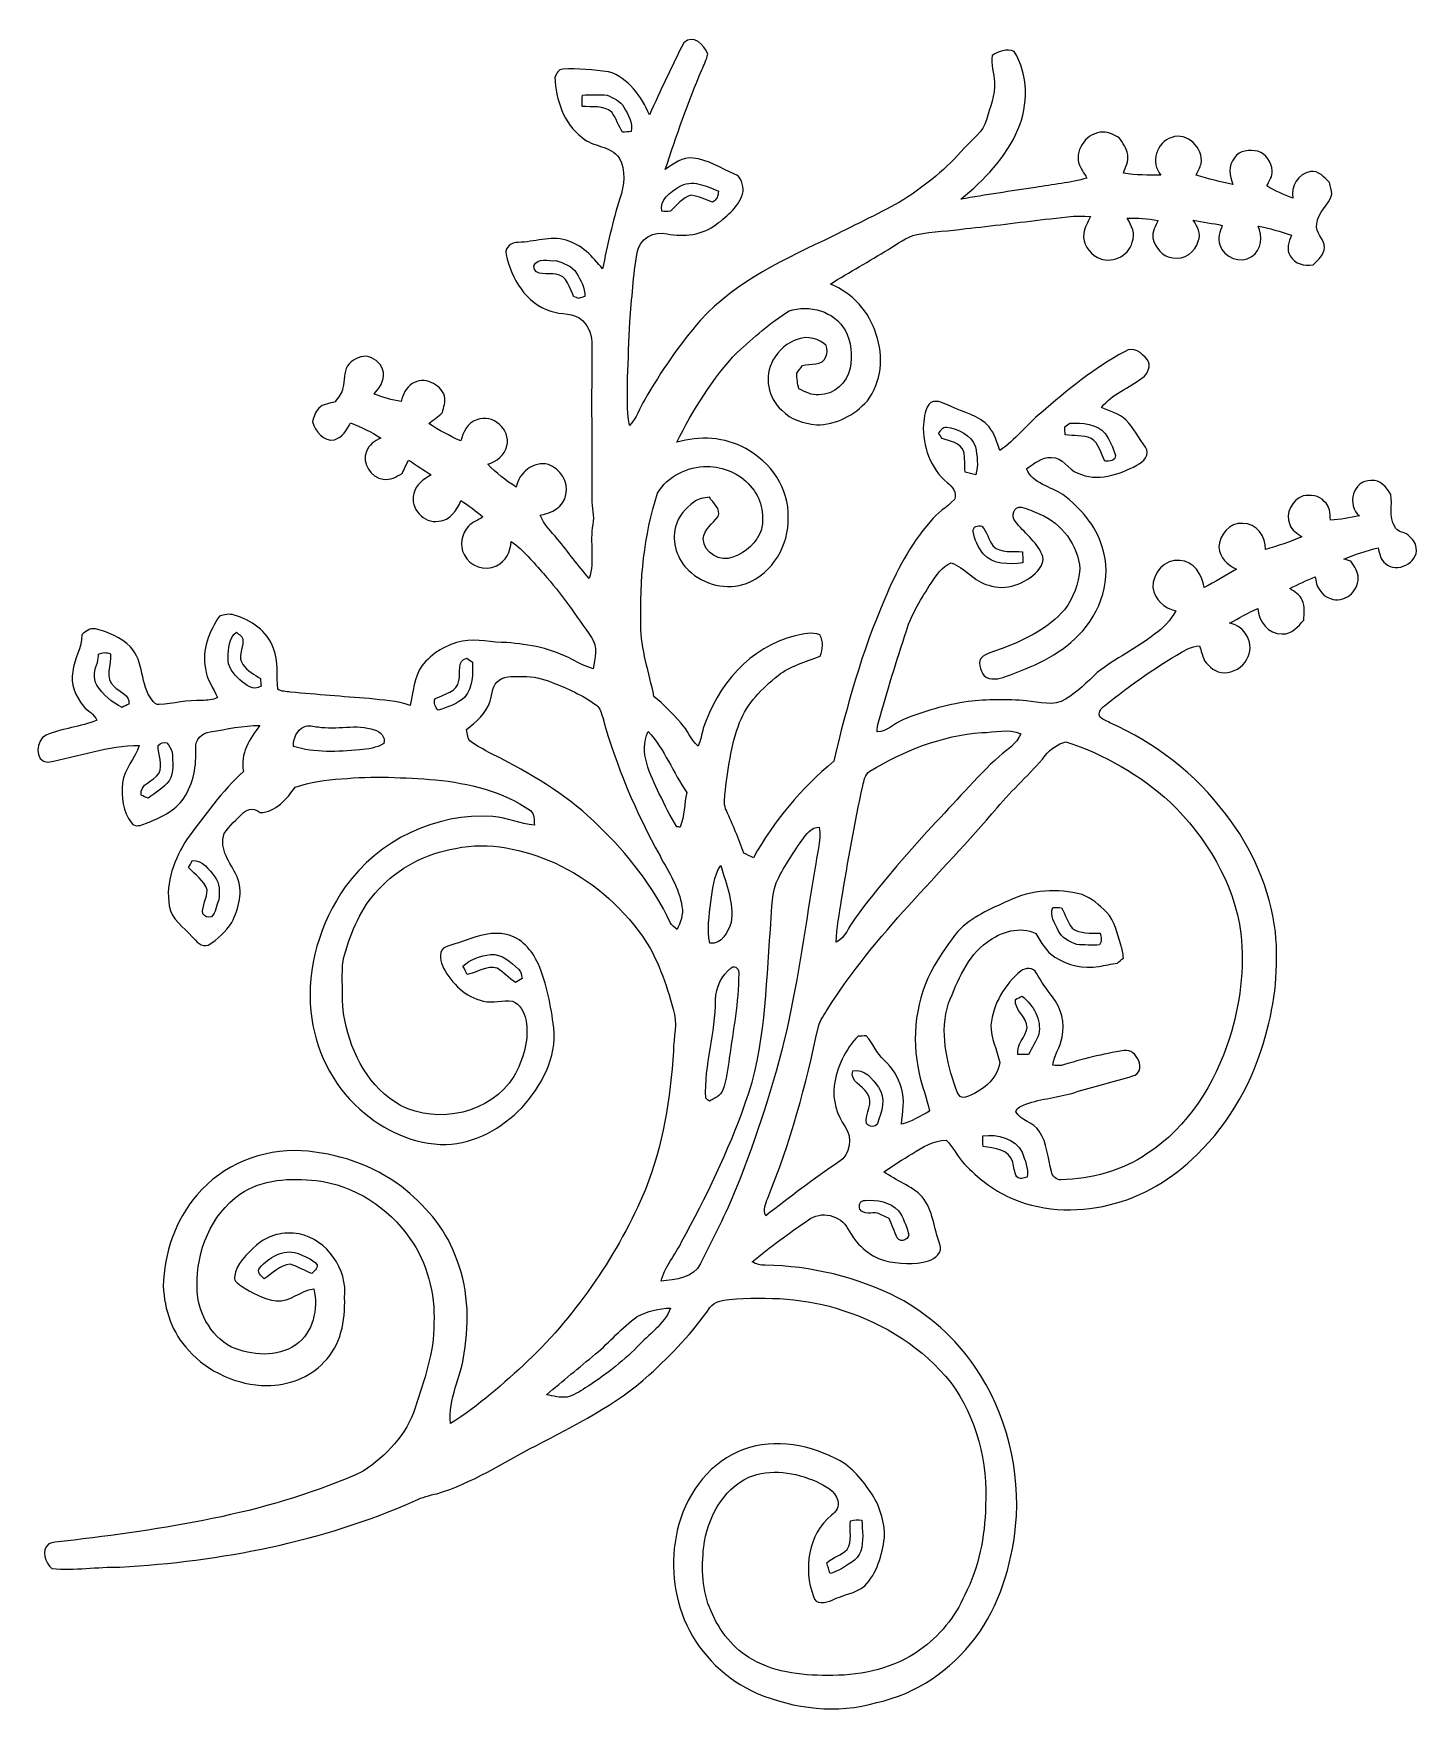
# Model space of a CAD drawing. Header units: centimetres. Extents: x -10.5 to 10.5, y -12.7 to 12.7.
import ezdxf

# ---------------------------------------------------------------- set-up
doc = ezdxf.new("R2010")
doc.units = ezdxf.units.CM
doc.header["$MEASUREMENT"] = 0
doc.layers.add('Camada 1', color=7, linetype='Continuous')

msp = doc.modelspace()

# ---------------------------------------------------------------- linework, layer by layer
at = {"layer": 'Camada 1', "color": 156}
for points, knots in [([(-0.67098, 12.59204), (-0.52563, 12.72928), (-0.35913, 12.55641), (-0.3048, 12.41848), (-0.3048, 12.41848), (-0.32526, 12.33592), (-0.3623, 12.25938), (-0.39546, 12.18141), (-0.39546, 12.18141), (-0.60607, 11.68823), (-0.78176, 11.18093), (-0.94933, 10.67152), (-0.94933, 10.67152), (-0.82373, 10.75619), (-0.69074, 10.8659), (-0.52882, 10.84367), (-0.52882, 10.84367), (-0.3002, 10.82216), (-0.10865, 10.68422), (0.10018, 10.60238), (0.10018, 10.60238), (0.20425, 10.56393), (0.22895, 10.43481), (0.2293, 10.33674), (0.2293, 10.33674), (0.17744, 10.12048), (-0.00528, 9.96984), (-0.17426, 9.84144), (-0.17426, 9.84144), (-0.387, 9.68021), (-0.6664, 9.64247), (-0.92321, 9.69644), (-0.92321, 9.69644), (-1.11724, 9.75077), (-1.35008, 9.61566), (-1.37724, 9.41175), (-1.37724, 9.41175), (-1.43686, 9.06426), (-1.45486, 8.71184), (-1.48695, 8.36153), (-1.48695, 8.36153), (-1.50388, 8.07966), (-1.50566, 7.79709), (-1.52223, 7.51487), (-1.52223, 7.51487), (-1.5187, 7.27428), (-1.54057, 7.03085), (-1.49401, 6.79272), (-1.49401, 6.79272), (-1.38148, 6.90068), (-1.3416, 7.05731), (-1.26152, 7.18714), (-1.26152, 7.18714), (-1.01318, 7.60976), (-0.73695, 8.01828), (-0.41485, 8.38799), (-0.41485, 8.38799), (0.12559, 8.98666), (0.87665, 9.31897), (1.58962, 9.66116), (1.58962, 9.66116), (1.94839, 9.84462), (2.31493, 10.01289), (2.66312, 10.21608), (2.66312, 10.21608), (3.00036, 10.43269), (3.31435, 10.68951), (3.57786, 10.99255), (3.57786, 10.99255), (3.70028, 11.12731), (3.86503, 11.23984), (3.91478, 11.42541), (3.91478, 11.42541), (3.96558, 11.61273), (4.04741, 11.79829), (4.03613, 11.99585), (4.03613, 11.99585), (4.03365, 12.13097), (3.97157, 12.26185), (4.00332, 12.39766), (4.00332, 12.39766), (4.09892, 12.46681), (4.22098, 12.50279), (4.33634, 12.46011), (4.33634, 12.46011), (4.54942, 12.10803), (4.55259, 11.64978), (4.39208, 11.27512), (4.39208, 11.27512), (4.2097, 10.85038), (3.87843, 10.51171), (3.52882, 10.21926), (3.52882, 10.21926), (3.90277, 10.29052), (4.27989, 10.34167), (4.65666, 10.39671), (4.65666, 10.39671), (4.9163, 10.44821), (5.18337, 10.46373), (5.43736, 10.5417), (5.43736, 10.5417), (5.39221, 10.61366), (5.34, 10.68317), (5.31213, 10.76395), (5.31213, 10.76395), (5.25392, 10.98796), (5.44724, 11.2402), (5.68006, 11.23632), (5.68006, 11.23632), (5.77074, 11.24267), (5.84763, 11.18799), (5.92701, 11.15306), (5.92701, 11.15306), (5.97817, 11.07263), (6.04307, 10.99396), (6.05437, 10.89554), (6.05437, 10.89554), (6.06953, 10.79782), (6.02051, 10.70645), (5.99086, 10.61613), (5.99086, 10.61613), (6.17714, 10.5798), (6.36693, 10.58827), (6.55601, 10.5858), (6.55601, 10.5858), (6.39655, 10.76924), (6.48794, 11.08851), (6.72007, 11.15765), (6.72007, 11.15765), (6.95466, 11.24408), (7.20901, 10.99255), (7.16492, 10.7576), (7.16492, 10.7576), (7.14691, 10.69833), (7.11834, 10.64294), (7.09295, 10.58686), (7.09295, 10.58686), (7.27321, 10.52053), (7.463, 10.48985), (7.64857, 10.44257), (7.64857, 10.44257), (7.59566, 10.57204), (7.57096, 10.73326), (7.6715, 10.84721), (7.6715, 10.84721), (7.74734, 10.96573), (7.90046, 10.97244), (8.02462, 10.94705), (8.02462, 10.94705), (8.15199, 10.90894), (8.23136, 10.77912), (8.24335, 10.65247), (8.24335, 10.65247), (8.25253, 10.56604), (8.19396, 10.49513), (8.16044, 10.42105), (8.16044, 10.42105), (8.28498, 10.34556), (8.4215, 10.2937), (8.55415, 10.23443), (8.55415, 10.23443), (8.52028, 10.41223), (8.63776, 10.60908), (8.82015, 10.64083), (8.82015, 10.64083), (8.94467, 10.65952), (9.0304, 10.55299), (9.10978, 10.47537), (9.10978, 10.47537), (9.12283, 10.41611), (9.1387, 10.35755), (9.14576, 10.29723), (9.14576, 10.29723), (9.10766, 10.1293), (8.92598, 10.02629), (8.91857, 9.84566), (8.91857, 9.84566), (8.88929, 9.70915), (9.03427, 9.62025), (9.03498, 9.48972), (9.03498, 9.48972), (9.02864, 9.37648), (8.9348, 9.30063), (8.86178, 9.22549), (8.86178, 9.22549), (8.73159, 9.20926), (8.57885, 9.23431), (8.51675, 9.36519), (8.51675, 9.36519), (8.45007, 9.46326), (8.49277, 9.57615), (8.53227, 9.67457), (8.53227, 9.67457), (8.36789, 9.73242), (8.19962, 9.77935), (8.02852, 9.81463), (8.02852, 9.81463), (8.10436, 9.65976), (8.08107, 9.45479), (7.93255, 9.35284), (7.93255, 9.35284), (7.76181, 9.2389), (7.50746, 9.33238), (7.45136, 9.52958), (7.45136, 9.52958), (7.40516, 9.6273), (7.45701, 9.72961), (7.48595, 9.8238), (7.48595, 9.8238), (7.34094, 9.85626), (7.19313, 9.87212), (7.04778, 9.90141), (7.04778, 9.90141), (7.10952, 9.81109), (7.17303, 9.69644), (7.12294, 9.58638), (7.12294, 9.58638), (7.07884, 9.42128), (6.9102, 9.30063), (6.7391, 9.33061), (6.7391, 9.33061), (6.58354, 9.34896), (6.4643, 9.48477), (6.43466, 9.6333), (6.43466, 9.6333), (6.42055, 9.72925), (6.47664, 9.81498), (6.51191, 9.89965), (6.51191, 9.89965), (6.35881, 9.92998), (6.20218, 9.93422), (6.04697, 9.93457), (6.04697, 9.93457), (6.11011, 9.82627), (6.17855, 9.69539), (6.12352, 9.56909), (6.12352, 9.56909), (6.06531, 9.34896), (5.79472, 9.23466), (5.59399, 9.33731), (5.59399, 9.33731), (5.46417, 9.40752), (5.37279, 9.55357), (5.38692, 9.70315), (5.38692, 9.70315), (5.39996, 9.79487), (5.449, 9.8753), (5.48922, 9.95715), (5.48922, 9.95715), (5.2585, 9.98361), (5.0299, 9.93845), (4.8013, 9.91658), (4.8013, 9.91658), (4.4009, 9.8686), (4.0012, 9.81674), (3.60009, 9.77477), (3.60009, 9.77477), (3.35455, 9.73419), (3.10303, 9.7423), (2.86032, 9.68516), (2.86032, 9.68516), (2.69909, 9.64988), (2.5675, 9.5458), (2.42992, 9.46114), (2.42992, 9.46114), (2.13995, 9.28052), (1.83902, 9.11859), (1.55081, 8.9348), (1.55081, 8.9348), (1.88207, 8.80286), (2.14488, 8.51464), (2.2426, 8.17174), (2.2426, 8.17174), (2.36185, 7.84189), (2.32798, 7.44855), (2.11067, 7.16704), (2.11067, 7.16704), (1.91805, 6.94725), (1.633, 6.80366), (1.33879, 6.80332), (1.33879, 6.80332), (1.14864, 6.82518), (0.95003, 6.87809), (0.81562, 7.02344), (0.81562, 7.02344), (0.60147, 7.20548), (0.54645, 7.53709), (0.68155, 7.78121), (0.68155, 7.78121), (0.76482, 7.92762), (0.89782, 8.05356), (1.0615, 8.10294), (1.0615, 8.10294), (1.20614, 8.1534), (1.379, 8.10965), (1.48872, 8.00452), (1.48872, 8.00452), (1.50671, 7.95019), (1.50566, 7.88846), (1.48271, 7.83554), (1.48271, 7.83554), (1.43544, 7.68526), (1.24566, 7.74276), (1.12783, 7.70042), (1.12783, 7.70042), (1.09926, 7.66234), (1.07032, 7.62423), (1.0414, 7.58647), (1.0414, 7.58647), (1.04386, 7.50639), (1.05304, 7.42631), (1.07314, 7.34871), (1.07314, 7.34871), (1.1684, 7.30143), (1.26824, 7.24746), (1.37829, 7.25557), (1.37829, 7.25557), (1.60479, 7.26052), (1.80693, 7.43866), (1.84925, 7.65986), (1.84925, 7.65986), (1.87959, 7.85283), (1.8743, 8.06344), (1.77305, 8.2363), (1.77305, 8.2363), (1.61325, 8.52311), (1.22695, 8.63141), (0.92638, 8.52805), (0.92638, 8.52805), (0.63853, 8.35518), (0.39122, 8.12306), (0.14076, 7.90081), (0.14076, 7.90081), (-0.24058, 7.50427), (-0.52916, 7.02839), (-0.77435, 6.53837), (-0.77435, 6.53837), (-0.43039, 6.64279), (-0.04974, 6.61775), (0.26811, 6.4456), (0.26811, 6.4456), (0.64135, 6.23992), (0.93451, 5.83671), (0.90981, 5.3975), (0.90981, 5.3975), (0.92745, 4.98403), (0.67556, 4.55188), (0.28222, 4.40195), (0.28222, 4.40195), (-0.01588, 4.29119), (-0.37007, 4.37727), (-0.59513, 4.59846), (-0.59513, 4.59846), (-0.77187, 4.76143), (-0.85583, 5.02391), (-0.79269, 5.25744), (-0.79269, 5.25744), (-0.7627, 5.41796), (-0.63746, 5.53578), (-0.51505, 5.63316), (-0.51505, 5.63316), (-0.45049, 5.68783), (-0.36335, 5.6977), (-0.28222, 5.70618), (-0.28222, 5.70618), (-0.22718, 5.61833), (-0.09947, 5.52872), (-0.15063, 5.41231), (-0.15063, 5.41231), (-0.23247, 5.30718), (-0.36442, 5.22252), (-0.37394, 5.07646), (-0.37394, 5.07646), (-0.37358, 4.86409), (-0.1143, 4.71523), (0.07479, 4.80024), (0.07479, 4.80024), (0.27128, 4.86516), (0.44131, 5.01791), (0.50553, 5.21687), (0.50553, 5.21687), (0.55879, 5.44688), (0.50058, 5.70301), (0.33796, 5.87728), (0.33796, 5.87728), (0.17814, 6.07024), (-0.0702, 6.16902), (-0.3175, 6.17395), (-0.3175, 6.17395), (-0.61029, 6.16937), (-0.92004, 6.02933), (-1.06644, 5.76757), (-1.06644, 5.76757), (-1.27494, 5.12692), (-1.33772, 4.44534), (-1.31974, 3.77401), (-1.31974, 3.77401), (-1.32221, 3.40325), (-1.19308, 3.05011), (-1.12148, 2.69027), (-1.12148, 2.69027), (-0.97508, 2.5668), (-0.8403, 2.42958), (-0.71261, 2.28706), (-0.71261, 2.28706), (-0.61312, 2.1791), (-0.56127, 2.03588), (-0.45332, 1.93498), (-0.45332, 1.93498), (-0.41416, 2.02106), (-0.39828, 2.1149), (-0.37394, 2.20556), (-0.37394, 2.20556), (-0.16474, 2.85291), (0.33548, 3.44452), (1.0174, 3.60715), (1.0174, 3.60715), (1.14053, 3.63431), (1.26787, 3.66923), (1.39135, 3.62196), (1.39135, 3.62196), (1.45238, 3.51966), (1.43722, 3.40606), (1.39522, 3.30022), (1.39522, 3.30022), (1.18039, 3.20886), (0.94402, 3.1556), (0.75776, 3.00708), (0.75776, 3.00708), (0.52105, 2.80987), (0.28751, 2.58655), (0.17604, 2.292), (0.17604, 2.292), (0.04197, 1.94344), (-0.00282, 1.56915), (-0.04762, 1.20049), (-0.04762, 1.20049), (-0.05326, 1.12041), (-0.06385, 1.03363), (-0.02399, 0.95956), (-0.02399, 0.95956), (0.07301, 0.74824), (0.16298, 0.53374), (0.24095, 0.31467), (0.24095, 0.31467), (0.28821, 0.29104), (0.33584, 0.2674), (0.38381, 0.24411), (0.38381, 0.24411), (0.69497, 0.80186), (1.11054, 1.30033), (1.60372, 1.70673), (1.60372, 1.70673), (1.79317, 2.54246), (2.03305, 3.37007), (2.37031, 4.1589), (2.37031, 4.1589), (2.54565, 4.57941), (2.75872, 4.99004), (3.06317, 5.33259), (3.06317, 5.33259), (3.16018, 5.47263), (3.31893, 5.54848), (3.42971, 5.67407), (3.42971, 5.67407), (3.47451, 5.77744), (3.39583, 5.87021), (3.32034, 5.9309), (3.32034, 5.9309), (3.06387, 6.13938), (2.9464, 6.4837), (2.95945, 6.80685), (2.95945, 6.80685), (2.97532, 6.92185), (2.97992, 7.06049), (3.0741, 7.14199), (3.0741, 7.14199), (3.17429, 7.18819), (3.27695, 7.12364), (3.36797, 7.08447), (3.36797, 7.08447), (3.56729, 6.9924), (3.80364, 6.94831), (3.95323, 6.77438), (3.95323, 6.77438), (4.03965, 6.67103), (4.07246, 6.53732), (4.11656, 6.41314), (4.11656, 6.41314), (4.35151, 6.57083), (4.52049, 6.80402), (4.73991, 6.98076), (4.73991, 6.98076), (5.13467, 7.32966), (5.54989, 7.66197), (6.01345, 7.91598), (6.01345, 7.91598), (6.13445, 7.99923), (6.27238, 7.88916), (6.34717, 7.79463), (6.34717, 7.79463), (6.42231, 7.70361), (6.35916, 7.57731), (6.27698, 7.51592), (6.27698, 7.51592), (6.07484, 7.36106), (5.8173, 7.27075), (5.65679, 7.06649), (5.65679, 7.06649), (5.78202, 7.00651), (5.92807, 6.9783), (6.02826, 6.87563), (6.02826, 6.87563), (6.14785, 6.75462), (6.22229, 6.5987), (6.32319, 6.46324), (6.32319, 6.46324), (6.40257, 6.35811), (6.28685, 6.23605), (6.193, 6.19018), (6.193, 6.19018), (5.92384, 6.05013), (5.5894, 5.93054), (5.2966, 6.07201), (5.2966, 6.07201), (5.14914, 6.12844), (5.07118, 6.31296), (4.89937, 6.30836), (4.89937, 6.30836), (4.75014, 6.31472), (4.63161, 6.2177), (4.51908, 6.13445), (4.51908, 6.13445), (4.62031, 5.90761), (4.88526, 5.86987), (5.07364, 5.74569), (5.07364, 5.74569), (5.33752, 5.54177), (5.5753, 5.28072), (5.66632, 4.95265), (5.66632, 4.95265), (5.82789, 4.48556), (5.65219, 3.9571), (5.31035, 3.61702), (5.31035, 3.61702), (5.01156, 3.30412), (4.60445, 3.13372), (4.20475, 2.99049), (4.20475, 2.99049), (4.10316, 2.9538), (3.97369, 2.92593), (3.88231, 3.00002), (3.88231, 3.00002), (3.82729, 3.08292), (3.76307, 3.22297), (3.86257, 3.29776), (3.86257, 3.29776), (3.96168, 3.36444), (4.0834, 3.38384), (4.19206, 3.43041), (4.19206, 3.43041), (4.52508, 3.56059), (4.85951, 3.72816), (5.09693, 4.00295), (5.09693, 4.00295), (5.23168, 4.18007), (5.30789, 4.39983), (5.32977, 4.62031), (5.32977, 4.62031), (5.30048, 4.98086), (5.05566, 5.31283), (4.72193, 5.45182), (4.72193, 5.45182), (4.6302, 5.48922), (4.53955, 5.53154), (4.44287, 5.55483), (4.44287, 5.55483), (4.33175, 5.576), (4.28201, 5.41689), (4.34833, 5.34317), (4.34833, 5.34317), (4.48132, 5.17172), (4.66831, 5.03765), (4.75862, 4.83481), (4.75862, 4.83481), (4.79989, 4.74732), (4.74415, 4.65208), (4.6877, 4.58611), (4.6877, 4.58611), (4.50144, 4.3942), (4.21075, 4.28166), (3.94828, 4.37409), (3.94828, 4.37409), (3.72533, 4.42701), (3.59587, 4.6429), (3.3796, 4.71028), (3.3796, 4.71028), (3.23956, 4.6542), (3.15806, 4.52261), (3.07481, 4.40513), (3.07481, 4.40513), (2.9337, 4.17442), (2.78129, 3.94582), (2.70191, 3.68477), (2.70191, 3.68477), (2.55164, 3.22615), (2.40841, 2.76506), (2.28035, 2.29975), (2.28035, 2.29975), (2.26625, 2.25178), (2.26236, 2.20239), (2.25848, 2.15265), (2.25848, 2.15265), (2.41194, 2.15299), (2.51424, 2.28106), (2.64795, 2.33469), (2.64795, 2.33469), (2.96367, 2.46839), (3.29812, 2.55622), (3.63573, 2.61338), (3.63573, 2.61338), (3.92852, 2.64583), (4.22485, 2.64617), (4.51838, 2.62254), (4.51838, 2.62254), (4.71523, 2.60561), (4.93323, 2.52976), (5.1142, 2.64548), (5.1142, 2.64548), (5.29096, 2.75836), (5.4423, 2.90547), (5.59364, 3.04977), (5.59364, 3.04977), (5.86527, 3.26813), (6.18771, 3.41241), (6.45936, 3.63078), (6.45936, 3.63078), (6.59095, 3.72392), (6.70877, 3.84069), (6.78039, 3.98709), (6.78039, 3.98709), (6.60752, 4.02412), (6.46041, 4.16102), (6.43395, 4.33882), (6.43395, 4.33882), (6.4262, 4.55259), (6.61634, 4.77872), (6.84247, 4.74627), (6.84247, 4.74627), (7.05767, 4.74802), (7.18114, 4.52825), (7.20972, 4.33951), (7.20972, 4.33951), (7.37904, 4.42277), (7.54062, 4.51943), (7.70149, 4.61715), (7.70149, 4.61715), (7.56532, 4.67571), (7.44643, 4.79283), (7.43513, 4.9477), (7.43513, 4.9477), (7.43549, 5.13432), (7.60095, 5.32587), (7.79568, 5.31001), (7.79568, 5.31001), (7.99747, 5.31459), (8.15939, 5.10821), (8.13893, 4.91277), (8.13893, 4.91277), (8.32555, 4.97063), (8.51288, 5.02954), (8.6928, 5.1068), (8.6928, 5.1068), (8.62153, 5.15725), (8.53687, 5.20629), (8.5083, 5.29412), (8.5083, 5.29412), (8.43104, 5.45923), (8.54392, 5.67055), (8.71044, 5.72628), (8.71044, 5.72628), (8.82227, 5.74533), (8.95066, 5.7358), (9.0304, 5.64409), (9.0304, 5.64409), (9.11401, 5.57388), (9.12213, 5.46135), (9.12388, 5.3601), (9.12388, 5.3601), (9.27381, 5.36187), (9.41775, 5.40525), (9.56522, 5.42466), (9.56522, 5.42466), (9.36342, 5.57883), (9.46996, 5.97782), (9.73771, 5.95736), (9.73771, 5.95736), (9.88094, 5.97817), (9.97691, 5.85576), (10.03935, 5.74569), (10.03935, 5.74569), (10.06897, 5.58587), (10.00548, 5.40878), (10.09719, 5.26204), (10.09719, 5.26204), (10.12754, 5.19077), (10.21221, 5.17701), (10.27677, 5.15196), (10.27677, 5.15196), (10.33992, 5.09269), (10.42212, 5.03449), (10.42423, 4.93818), (10.42423, 4.93818), (10.45632, 4.70605), (10.12789, 4.55012), (9.95715, 4.70005), (9.95715, 4.70005), (9.88165, 4.7565), (9.86754, 4.85527), (9.84673, 4.9403), (9.84673, 4.9403), (9.66964, 4.89479), (9.49501, 4.83904), (9.32602, 4.76885), (9.32602, 4.76885), (9.35355, 4.76037), (9.40859, 4.74379), (9.43573, 4.73533), (9.43573, 4.73533), (9.48231, 4.65632), (9.54933, 4.57834), (9.54298, 4.48098), (9.54298, 4.48098), (9.55462, 4.27743), (9.32215, 4.09115), (9.12705, 4.17052), (9.12705, 4.17052), (8.98313, 4.21216), (8.90656, 4.36068), (8.89458, 4.50108), (8.89458, 4.50108), (8.7637, 4.44641), (8.63494, 4.3875), (8.509, 4.32257), (8.509, 4.32257), (8.57956, 4.27355), (8.66386, 4.2298), (8.69843, 4.14548), (8.69843, 4.14548), (8.7436, 4.05165), (8.72277, 3.94404), (8.72208, 3.84352), (8.72208, 3.84352), (8.63247, 3.75072), (8.54004, 3.62513), (8.3947, 3.63748), (8.3947, 3.63748), (8.18337, 3.63007), (8.03592, 3.82622), (8.02323, 4.02271), (8.02323, 4.02271), (7.87717, 3.95252), (7.73535, 3.8749), (7.59388, 3.79659), (7.59388, 3.79659), (7.83412, 3.77155), (7.99076, 3.46075), (7.85883, 3.25508), (7.85883, 3.25508), (7.79497, 3.12596), (7.6542, 3.05152), (7.51416, 3.04587), (7.51416, 3.04587), (7.39104, 3.05257), (7.28451, 3.13019), (7.21818, 3.23003), (7.21818, 3.23003), (7.18572, 3.30305), (7.16704, 3.38101), (7.13987, 3.45546), (7.13987, 3.45546), (7.08025, 3.44452), (7.01852, 3.43817), (6.96419, 3.40924), (6.96419, 3.40924), (6.51722, 3.16406), (6.10059, 2.86702), (5.70335, 2.54811), (5.70335, 2.54811), (5.65714, 2.51213), (5.60599, 2.46133), (5.62856, 2.39606), (5.62856, 2.39606), (5.66173, 2.34032), (5.72805, 2.32021), (5.78272, 2.29093), (5.78272, 2.29093), (6.47206, 1.98825), (7.08413, 1.50777), (7.53816, 0.90664), (7.53816, 0.90664), (7.93925, 0.39122), (8.2109, -0.22859), (8.29132, -0.87877), (8.29132, -0.87877), (8.34073, -1.40616), (8.2892, -1.94168), (8.14139, -2.45075), (8.14139, -2.45075), (7.9576, -3.12454), (7.61152, -3.76237), (7.10564, -4.2485), (7.10564, -4.2485), (6.74051, -4.61468), (6.27944, -4.89303), (5.77427, -5.01368), (5.77427, -5.01368), (5.26238, -5.13927), (4.70288, -5.11245), (4.22416, -4.88173), (4.22416, -4.88173), (3.96558, -4.75402), (3.73839, -4.56847), (3.54471, -4.35609), (3.54471, -4.35609), (3.46004, -4.25167), (3.4043, -4.12574), (3.30517, -4.03224), (3.30517, -4.03224), (3.11291, -4.03119), (2.94886, -4.14443), (2.78906, -4.23757), (2.78906, -4.23757), (2.64617, -4.32822), (2.49872, -4.41254), (2.36149, -4.51202), (2.36149, -4.51202), (2.54811, -4.64889), (2.77847, -4.72193), (2.94216, -4.8902), (2.94216, -4.8902), (3.10515, -5.09658), (3.12103, -5.36928), (3.20674, -5.60987), (3.20674, -5.60987), (3.25895, -5.72805), (3.13796, -5.8286), (3.03671, -5.86105), (3.03671, -5.86105), (2.81975, -5.92561), (2.58585, -5.90902), (2.36819, -5.85681), (2.36819, -5.85681), (2.12548, -5.78838), (1.93498, -5.59364), (1.81575, -5.37739), (1.81575, -5.37739), (1.71591, -5.16502), (1.39946, -5.09693), (1.21708, -5.24157), (1.21708, -5.24157), (0.92499, -5.44194), (0.63958, -5.65221), (0.36512, -5.87657), (0.36512, -5.87657), (0.42579, -5.90937), (0.49247, -5.93054), (0.56268, -5.92701), (0.56268, -5.92701), (1.25871, -5.93689), (1.95226, -6.10729), (2.57457, -6.41984), (2.57457, -6.41984), (3.03988, -6.67278), (3.44874, -7.03014), (3.74509, -7.47077), (3.74509, -7.47077), (4.22168, -8.16926), (4.43583, -9.03887), (4.35645, -9.87953), (4.35645, -9.87953), (4.29472, -10.48208), (4.10951, -11.08533), (3.7458, -11.57605), (3.7458, -11.57605), (3.3775, -12.05652), (2.85009, -12.42447), (2.25319, -12.55182), (2.25319, -12.55182), (1.65488, -12.7314), (1.00471, -12.64637), (0.43427, -12.41178), (0.43427, -12.41178), (-0.02329, -12.20328), (-0.4131, -11.8364), (-0.62512, -11.37813), (-0.62512, -11.37813), (-0.82868, -10.93364), (-0.87948, -10.42212), (-0.76763, -9.94621), (-0.76763, -9.94621), (-0.65475, -9.4435), (-0.33055, -8.96796), (0.14851, -8.75417), (0.14851, -8.75417), (0.61736, -8.53792), (1.16769, -8.62965), (1.61819, -8.84802), (1.61819, -8.84802), (1.84608, -8.95349), (2.01259, -9.14929), (2.15159, -9.35284), (2.15159, -9.35284), (2.29658, -9.55604), (2.37455, -9.80897), (2.37031, -10.05804), (2.37031, -10.05804), (2.32867, -10.31733), (2.26201, -10.59497), (2.0701, -10.78652), (2.0701, -10.78652), (1.92899, -10.90224), (1.73672, -10.91776), (1.57726, -10.99996), (1.57726, -10.99996), (1.48695, -11.04547), (1.32362, -11.07369), (1.29363, -10.94422), (1.29363, -10.94422), (1.14087, -10.53324), (1.2086, -10.00019), (1.56774, -9.71585), (1.56774, -9.71585), (1.63442, -9.66399), (1.69192, -9.58144), (1.66299, -9.49325), (1.66299, -9.49325), (1.6263, -9.33732), (1.46826, -9.26747), (1.33809, -9.20467), (1.33809, -9.20467), (1.02164, -9.06426), (0.64169, -9.00112), (0.31396, -9.14011), (0.31396, -9.14011), (-0.08854, -9.32956), (-0.31326, -9.76665), (-0.36795, -10.19245), (-0.36795, -10.19245), (-0.3997, -10.51842), (-0.39687, -10.86272), (-0.25681, -11.16576), (-0.25681, -11.16576), (-0.13017, -11.46703), (0.08008, -11.74326), (0.37146, -11.9013), (0.37146, -11.9013), (0.73695, -12.11438), (1.17264, -12.14366), (1.58608, -12.14225), (1.58608, -12.14225), (2.04681, -12.13485), (2.5206, -12.03218), (2.90018, -11.75914), (2.90018, -11.75914), (3.2004, -11.54994), (3.43958, -11.25643), (3.58598, -10.92093), (3.58598, -10.92093), (3.79942, -10.50642), (3.89149, -10.03793), (3.90136, -9.57438), (3.90136, -9.57438), (3.93982, -8.9175), (3.76907, -8.23806), (3.37326, -7.70536), (3.37326, -7.70536), (2.96016, -7.18185), (2.37243, -6.81214), (1.74025, -6.61212), (1.74025, -6.61212), (1.18816, -6.42338), (0.59584, -6.4015), (0.01869, -6.44489), (0.01869, -6.44489), (-0.08431, -6.46324), (-0.21237, -6.46852), (-0.27269, -6.56907), (-0.27269, -6.56907), (-0.53586, -6.94513), (-0.85407, -7.27957), (-1.19274, -7.58859), (-1.19274, -7.58859), (-1.69615, -8.04827), (-2.31527, -8.34777), (-2.91253, -8.66315), (-2.91253, -8.66315), (-3.40571, -8.91575), (-3.87314, -9.23008), (-4.40937, -9.38883), (-4.40937, -9.38883), (-4.5212, -9.41175), (-4.63232, -9.44209), (-4.73533, -9.49218), (-4.73533, -9.49218), (-6.14186, -10.11943), (-7.67749, -10.41223), (-9.20891, -10.50042), (-9.20891, -10.50042), (-9.55286, -10.49408), (-9.89435, -10.55334), (-10.23831, -10.52264), (-10.23831, -10.52264), (-10.34167, -10.43727), (-10.4087, -10.24536), (-10.28523, -10.14871), (-10.28523, -10.14871), (-10.16353, -10.10462), (-10.03159, -10.10954), (-9.90494, -10.09085), (-9.90494, -10.09085), (-8.4141, -9.90988), (-6.90138, -9.67422), (-5.52309, -9.04945), (-5.52309, -9.04945), (-5.18159, -8.81097), (-4.86339, -8.49383), (-4.73674, -8.08672), (-4.73674, -8.08672), (-4.6055, -7.67045), (-4.44746, -7.25099), (-4.45523, -6.80755), (-4.45523, -6.80755), (-4.43159, -6.35423), (-4.55612, -5.8935), (-4.81646, -5.52097), (-4.81646, -5.52097), (-5.14208, -5.05107), (-5.6649, -4.71487), (-6.23569, -4.64431), (-6.23569, -4.64431), (-6.62763, -4.60445), (-7.05731, -4.61785), (-7.39174, -4.85245), (-7.39174, -4.85245), (-7.83132, -5.16183), (-8.0525, -5.71746), (-8.04121, -6.24487), (-8.04121, -6.24487), (-8.04932, -6.61387), (-7.84613, -6.99065), (-7.52052, -7.16738), (-7.52052, -7.16738), (-7.21325, -7.2958), (-6.8319, -7.33283), (-6.54507, -7.13351), (-6.54507, -7.13351), (-6.2819, -6.94689), (-6.20572, -6.58988), (-6.27167, -6.28721), (-6.27167, -6.28721), (-6.47629, -6.3066), (-6.63117, -6.49076), (-6.84283, -6.46818), (-6.84283, -6.46818), (-7.03545, -6.43854), (-7.21395, -6.34717), (-7.37481, -6.24063), (-7.37481, -6.24063), (-7.41749, -6.20642), (-7.48488, -6.17149), (-7.47606, -6.10693), (-7.47606, -6.10693), (-7.44889, -5.90196), (-7.28661, -5.75697), (-7.14269, -5.62504), (-7.14269, -5.62504), (-6.96911, -5.46981), (-6.72358, -5.40843), (-6.49605, -5.45394), (-6.49605, -5.45394), (-6.06882, -5.54036), (-5.7605, -5.99086), (-5.80672, -6.4195), (-5.80672, -6.4195), (-5.79472, -6.76485), (-5.86105, -7.14445), (-6.11928, -7.39493), (-6.11928, -7.39493), (-6.33518, -7.63834), (-6.66679, -7.74805), (-6.9857, -7.75088), (-6.9857, -7.75088), (-7.43055, -7.74452), (-7.87118, -7.54944), (-8.16821, -7.21676), (-8.16821, -7.21676), (-8.41903, -6.95924), (-8.53616, -6.5994), (-8.55274, -6.24592), (-8.55274, -6.24592), (-8.5404, -5.74745), (-8.37423, -5.24581), (-8.04368, -4.86692), (-8.04368, -4.86692), (-7.66339, -4.40195), (-7.05097, -4.16489), (-6.45759, -4.1924), (-6.45759, -4.1924), (-5.91714, -4.22839), (-5.38056, -4.40655), (-4.947, -4.73499), (-4.947, -4.73499), (-4.60162, -5.00768), (-4.29506, -5.34916), (-4.13631, -5.76545), (-4.13631, -5.76545), (-3.93629, -6.23359), (-3.91018, -6.75993), (-3.99486, -7.25805), (-3.99486, -7.25805), (-4.03825, -7.61929), (-4.24215, -7.95231), (-4.20404, -8.3245), (-4.20404, -8.3245), (-3.77506, -8.05885), (-3.39901, -7.71983), (-3.03035, -7.37799), (-3.03035, -7.37799), (-2.26976, -6.64457), (-1.66475, -5.75344), (-1.25024, -4.78225), (-1.25024, -4.78225), (-0.98424, -4.11409), (-0.87347, -3.39653), (-0.82515, -2.68252), (-0.82515, -2.68252), (-0.82761, -2.47156), (-0.75742, -2.25636), (-0.82902, -2.04998), (-0.82902, -2.04998), (-0.93839, -1.66511), (-1.06291, -1.27423), (-1.29575, -0.94402), (-1.29575, -0.94402), (-1.63159, -0.46708), (-2.09337, -0.07584), (-2.62502, 0.16581), (-2.62502, 0.16581), (-3.09279, 0.37324), (-3.6202, 0.49423), (-4.12925, 0.38664), (-4.12925, 0.38664), (-4.57164, 0.30868), (-4.99568, 0.0963), (-5.2959, -0.242), (-5.2959, -0.242), (-5.56083, -0.51257), (-5.70688, -0.87312), (-5.80918, -1.23155), (-5.80918, -1.23155), (-5.8487, -1.35748), (-5.83988, -1.49083), (-5.84129, -1.62136), (-5.84129, -1.62136), (-5.83776, -1.81997), (-5.85011, -2.0207), (-5.80424, -2.21614), (-5.80424, -2.21614), (-5.70089, -2.72944), (-5.43277, -3.24696), (-4.95864, -3.50555), (-4.95864, -3.50555), (-4.38925, -3.80364), (-3.59056, -3.62513), (-3.24484, -3.07021), (-3.24484, -3.07021), (-3.09633, -2.81164), (-3.00601, -2.50613), (-3.06034, -2.20732), (-3.06034, -2.20732), (-3.09421, -2.09656), (-3.14395, -1.96849), (-3.26319, -1.92651), (-3.26319, -1.92651), (-3.41029, -1.90712), (-3.55952, -1.96249), (-3.70592, -1.92617), (-3.70592, -1.92617), (-3.9744, -1.87077), (-4.18358, -1.6591), (-4.30988, -1.42521), (-4.30988, -1.42521), (-4.34622, -1.33244), (-4.39173, -1.2058), (-4.30954, -1.1243), (-4.30954, -1.1243), (-4.19981, -1.07209), (-4.08023, -1.04598), (-3.96662, -1.00436), (-3.96662, -1.00436), (-3.7726, -0.93698), (-3.5627, -0.86501), (-3.35667, -0.91897), (-3.35667, -0.91897), (-3.13055, -0.96448), (-2.96791, -1.15746), (-2.87619, -1.35854), (-2.87619, -1.35854), (-2.74072, -1.66511), (-2.68286, -1.99955), (-2.63877, -2.33009), (-2.63877, -2.33009), (-2.5848, -2.78553), (-2.82963, -3.2138), (-3.12313, -3.54259), (-3.12313, -3.54259), (-3.42511, -3.85056), (-3.82905, -4.08305), (-4.26861, -4.0968), (-4.26861, -4.0968), (-4.75438, -4.10915), (-5.21864, -3.88196), (-5.576, -3.56551), (-5.576, -3.56551), (-5.99722, -3.18698), (-6.26215, -2.64724), (-6.31825, -2.08492), (-6.31825, -2.08492), (-6.38245, -1.42027), (-6.17996, -0.74048), (-5.79683, -0.19755), (-5.79683, -0.19755), (-5.29872, 0.51082), (-4.42312, 0.92745), (-3.55917, 0.871), (-3.55917, 0.871), (-3.34503, 0.85302), (-3.14678, 0.75635), (-2.93229, 0.74012), (-2.93229, 0.74012), (-2.9397, 0.81455), (-2.92629, 0.90557), (-2.98979, 0.95956), (-2.98979, 0.95956), (-3.40995, 1.25552), (-3.92499, 1.37195), (-4.42806, 1.42628), (-4.42806, 1.42628), (-4.9029, 1.45908), (-5.38091, 1.48943), (-5.85576, 1.43898), (-5.85576, 1.43898), (-6.09423, 1.43333), (-6.32989, 1.3843), (-6.55742, 1.31585), (-6.55742, 1.31585), (-6.67456, 1.13205), (-6.85482, 0.94085), (-7.08518, 0.92816), (-7.08518, 0.92816), (-7.15856, 0.99871), (-7.26405, 0.99764), (-7.33743, 0.92816), (-7.33743, 0.92816), (-7.43866, 0.8269), (-7.55156, 0.73166), (-7.62987, 0.611), (-7.62987, 0.611), (-7.71455, 0.37182), (-7.53463, 0.16968), (-7.44114, -0.03281), (-7.44114, -0.03281), (-7.3339, -0.26212), (-7.40867, -0.52139), (-7.51628, -0.73518), (-7.51628, -0.73518), (-7.6073, -0.87241), (-7.73077, -0.9913), (-7.87152, -1.07667), (-7.87152, -1.07667), (-7.97806, -1.11619), (-8.05144, -1.01952), (-8.11459, -0.95215), (-8.11459, -0.95215), (-8.2437, -0.80785), (-8.42785, -0.69003), (-8.46173, -0.48472), (-8.46173, -0.48472), (-8.52557, -0.12522), (-8.37953, 0.23424), (-8.19079, 0.5334), (-8.19079, 0.5334), (-7.92198, 0.88582), (-7.66655, 1.25306), (-7.33777, 1.55363), (-7.33777, 1.55363), (-7.39493, 1.81751), (-7.24322, 2.05034), (-7.08978, 2.2479), (-7.08978, 2.2479), (-7.34342, 2.25142), (-7.59142, 2.19145), (-7.84048, 2.15335), (-7.84048, 2.15335), (-7.96325, 2.14136), (-8.07684, 2.03517), (-8.06061, 1.90605), (-8.06061, 1.90605), (-8.04791, 1.64429), (-8.09271, 1.36877), (-8.24159, 1.14793), (-8.24159, 1.14793), (-8.37599, 0.94721), (-8.60742, 0.85019), (-8.82262, 0.762), (-8.82262, 0.762), (-8.88752, 0.73978), (-8.98595, 0.69885), (-9.03287, 0.77187), (-9.03287, 0.77187), (-9.17045, 0.93909), (-9.18668, 1.17157), (-9.17186, 1.379), (-9.17186, 1.379), (-9.14329, 1.59032), (-8.97925, 1.7473), (-8.91681, 1.94768), (-8.91681, 1.94768), (-9.38952, 1.94592), (-9.84002, 1.77694), (-10.2997, 1.69157), (-10.2997, 1.69157), (-10.51666, 1.70497), (-10.48243, 2.02671), (-10.32756, 2.10431), (-10.32756, 2.10431), (-10.07921, 2.20486), (-9.80722, 2.22919), (-9.5578, 2.32692), (-9.5578, 2.32692), (-9.5952, 2.42675), (-9.7035, 2.46591), (-9.76488, 2.54706), (-9.76488, 2.54706), (-9.87883, 2.69098), (-9.96491, 2.87937), (-9.92328, 3.06599), (-9.92328, 3.06599), (-9.90776, 3.26036), (-9.78005, 3.42618), (-9.7864, 3.62408), (-9.7864, 3.62408), (-9.72925, 3.67171), (-9.66222, 3.73203), (-9.58144, 3.71086), (-9.58144, 3.71086), (-9.38494, 3.67064), (-9.19409, 3.57928), (-9.05051, 3.43782), (-9.05051, 3.43782), (-8.83602, 3.21804), (-8.90975, 2.86597), (-8.72066, 2.63136), (-8.72066, 2.63136), (-8.69244, 2.60139), (-8.65998, 2.55693), (-8.61271, 2.56504), (-8.61271, 2.56504), (-8.39823, 2.57915), (-8.18762, 2.63596), (-7.97136, 2.6296), (-7.97136, 2.6296), (-7.88916, 2.62678), (-7.80696, 2.63666), (-7.73112, 2.67053), (-7.73112, 2.67053), (-7.7918, 2.81693), (-7.89975, 2.94674), (-7.91422, 3.10973), (-7.91422, 3.10973), (-7.97136, 3.39266), (-7.85917, 3.67558), (-7.70078, 3.90596), (-7.70078, 3.90596), (-7.62847, 3.92253), (-7.55227, 3.94794), (-7.47854, 3.92112), (-7.47854, 3.92112), (-7.22488, 3.84422), (-6.97018, 3.67946), (-6.88552, 3.41524), (-6.88552, 3.41524), (-6.80649, 3.21839), (-6.83577, 3.00496), (-6.82025, 2.79929), (-6.82025, 2.79929), (-6.76485, 2.75802), (-6.68901, 2.76754), (-6.62445, 2.75271), (-6.62445, 2.75271), (-6.22757, 2.7185), (-5.8307, 2.6871), (-5.43382, 2.65499), (-5.43382, 2.65499), (-5.22676, 2.62819), (-5.01368, 2.62748), (-4.81612, 2.55128), (-4.81612, 2.55128), (-4.76885, 2.75449), (-4.75862, 2.97709), (-4.63515, 3.15312), (-4.63515, 3.15312), (-4.48344, 3.34539), (-4.2612, 3.47732), (-4.02201, 3.52707), (-4.02201, 3.52707), (-3.79835, 3.56376), (-3.5754, 3.50448), (-3.35138, 3.50414), (-3.35138, 3.50414), (-3.00989, 3.48014), (-2.66276, 3.41417), (-2.36078, 3.24696), (-2.36078, 3.24696), (-2.25777, 3.19193), (-2.15159, 3.14325), (-2.04116, 3.10479), (-2.04116, 3.10479), (-2.01541, 3.26178), (-1.96285, 3.44134), (-2.06657, 3.5821), (-2.06657, 3.5821), (-2.29729, 3.91266), (-2.52552, 4.24709), (-2.79435, 4.54871), (-2.79435, 4.54871), (-2.94815, 4.7191), (-3.09279, 4.9029), (-3.28295, 5.03483), (-3.28295, 5.03483), (-3.29494, 4.88631), (-3.36373, 4.73109), (-3.50697, 4.6676), (-3.50697, 4.6676), (-3.68017, 4.58011), (-3.91478, 4.65949), (-3.9945, 4.83763), (-3.9945, 4.83763), (-4.07492, 4.97592), (-4.03189, 5.15408), (-3.93171, 5.26979), (-3.93171, 5.26979), (-3.8682, 5.33047), (-3.78283, 5.35905), (-3.71193, 5.40914), (-3.71193, 5.40914), (-3.81599, 5.50157), (-3.93242, 5.57847), (-4.04566, 5.65891), (-4.04566, 5.65891), (-4.10033, 5.5118), (-4.21111, 5.35515), (-4.38114, 5.34141), (-4.38114, 5.34141), (-4.60728, 5.30294), (-4.82247, 5.54036), (-4.75967, 5.7605), (-4.75967, 5.7605), (-4.73216, 5.89808), (-4.60869, 5.98028), (-4.49438, 6.04343), (-4.49438, 6.04343), (-4.60798, 6.11998), (-4.72369, 6.19337), (-4.83834, 6.2685), (-4.83834, 6.2685), (-4.87045, 6.19972), (-4.90326, 6.13197), (-4.93606, 6.06354), (-4.93606, 6.06354), (-5.02496, 6.01944), (-5.11703, 5.95877), (-5.22111, 5.97958), (-5.22111, 5.97958), (-5.4116, 6.00039), (-5.54813, 6.22087), (-5.47511, 6.40009), (-5.47511, 6.40009), (-5.44335, 6.50168), (-5.34882, 6.55849), (-5.25921, 6.60293), (-5.25921, 6.60293), (-5.40208, 6.69712), (-5.5573, 6.76909), (-5.71641, 6.8319), (-5.71641, 6.8319), (-5.76967, 6.72606), (-5.8427, 6.61387), (-5.96123, 6.57613), (-5.96123, 6.57613), (-6.12951, 6.54156), (-6.24769, 6.70842), (-6.29462, 6.84847), (-6.29462, 6.84847), (-6.26991, 6.91938), (-6.25544, 6.99947), (-6.19865, 7.05343), (-6.19865, 7.05343), (-6.13375, 7.11941), (-6.03673, 7.12893), (-5.95136, 7.1501), (-5.95136, 7.1501), (-5.90373, 7.21642), (-5.84482, 7.28098), (-5.8314, 7.36423), (-5.8314, 7.36423), (-5.80636, 7.47465), (-5.81942, 7.59566), (-5.76367, 7.69761), (-5.76367, 7.69761), (-5.69841, 7.7844), (-5.5894, 7.83978), (-5.48075, 7.84189), (-5.48075, 7.84189), (-5.37457, 7.82002), (-5.2652, 7.75404), (-5.23063, 7.64504), (-5.23063, 7.64504), (-5.18865, 7.52052), (-5.25215, 7.38928), (-5.33788, 7.30003), (-5.33788, 7.30003), (-5.34246, 7.29192), (-5.35235, 7.27533), (-5.35727, 7.26722), (-5.35727, 7.26722), (-5.22323, 7.22383), (-5.09093, 7.17091), (-4.94946, 7.15751), (-4.94946, 7.15751), (-4.92266, 7.26193), (-4.88032, 7.37093), (-4.78155, 7.42738), (-4.78155, 7.42738), (-4.60621, 7.54345), (-4.35434, 7.42631), (-4.29224, 7.23547), (-4.29224, 7.23547), (-4.27531, 7.15186), (-4.30705, 7.07002), (-4.32647, 6.98958), (-4.32647, 6.98958), (-4.39032, 6.92855), (-4.45805, 6.87175), (-4.53284, 6.82412), (-4.53284, 6.82412), (-4.3808, 6.71865), (-4.21534, 6.6368), (-4.04812, 6.55884), (-4.04812, 6.55884), (-4.01072, 6.69008), (-3.94864, 6.83577), (-3.80434, 6.87704), (-3.80434, 6.87704), (-3.56658, 6.98146), (-3.28436, 6.73028), (-3.35033, 6.48441), (-3.35033, 6.48441), (-3.37784, 6.34047), (-3.50555, 6.24521), (-3.63926, 6.20642), (-3.63926, 6.20642), (-3.51084, 6.07236), (-3.36267, 5.95877), (-3.2064, 5.85964), (-3.2064, 5.85964), (-3.16688, 6.07764), (-2.94569, 6.26145), (-2.71955, 6.20148), (-2.71955, 6.20148), (-2.54387, 6.13304), (-2.40488, 5.94184), (-2.45356, 5.74745), (-2.45356, 5.74745), (-2.48849, 5.56224), (-2.66946, 5.45816), (-2.84409, 5.43665), (-2.84409, 5.43665), (-2.78835, 5.29449), (-2.67687, 5.18795), (-2.58304, 5.07118), (-2.58304, 5.07118), (-2.41618, 4.8782), (-2.27541, 4.66336), (-2.10043, 4.47745), (-2.10043, 4.47745), (-2.01612, 4.74098), (-2.09868, 5.02425), (-2.04716, 5.29412), (-2.04716, 5.29412), (-2.01753, 5.4222), (-2.06869, 5.54884), (-2.06162, 5.6776), (-2.06162, 5.6776), (-2.06092, 6.45407), (-2.0701, 7.23087), (-2.06058, 8.00734), (-2.06058, 8.00734), (-2.05527, 8.14351), (-2.10255, 8.28815), (-2.20274, 8.38341), (-2.20274, 8.38341), (-2.32974, 8.51146), (-2.52764, 8.46737), (-2.68498, 8.52557), (-2.68498, 8.52557), (-3.05893, 8.64305), (-3.28471, 9.01734), (-3.3595, 9.38353), (-3.3595, 9.38353), (-3.38983, 9.49713), (-3.27589, 9.56768), (-3.17675, 9.56662), (-3.17675, 9.56662), (-2.93475, 9.56839), (-2.69346, 9.67281), (-2.45285, 9.60119), (-2.45285, 9.60119), (-2.22037, 9.53346), (-2.0447, 9.35037), (-1.89971, 9.16516), (-1.89971, 9.16516), (-1.82879, 9.52464), (-1.7473, 9.88236), (-1.63724, 10.23196), (-1.63724, 10.23196), (-1.56915, 10.4274), (-1.54305, 10.65883), (-1.64818, 10.84615), (-1.64818, 10.84615), (-1.77658, 11.03736), (-2.04716, 11.0056), (-2.20732, 11.15624), (-2.20732, 11.15624), (-2.49307, 11.3665), (-2.60526, 11.72845), (-2.62254, 12.06816), (-2.62254, 12.06816), (-2.59467, 12.11544), (-2.57104, 12.1934), (-2.50367, 12.19023), (-2.50367, 12.19023), (-2.27083, 12.20716), (-2.0387, 12.17471), (-1.80764, 12.15178), (-1.80764, 12.15178), (-1.50566, 12.06323), (-1.31197, 11.77325), (-1.18921, 11.5002), (-1.18921, 11.5002), (-1.02376, 11.86744), (-0.85054, 12.23151), (-0.67098, 12.59204)], [0, 0, 0, 0, 0.00239808, 0.00239808, 0.00239808, 0.00239808, 0.00479616, 0.00479616, 0.00479616, 0.00479616, 0.00719424, 0.00719424, 0.00719424, 0.00719424, 0.00959233, 0.00959233, 0.00959233, 0.00959233, 0.01199041, 0.01199041, 0.01199041, 0.01199041, 0.01438849, 0.01438849, 0.01438849, 0.01438849, 0.01678657, 0.01678657, 0.01678657, 0.01678657, 0.01918465, 0.01918465, 0.01918465, 0.01918465, 0.02158273, 0.02158273, 0.02158273, 0.02158273, 0.02398082, 0.02398082, 0.02398082, 0.02398082, 0.0263789, 0.0263789, 0.0263789, 0.0263789, 0.02877698, 0.02877698, 0.02877698, 0.02877698, 0.03117506, 0.03117506, 0.03117506, 0.03117506, 0.03357314, 0.03357314, 0.03357314, 0.03357314, 0.03597122, 0.03597122, 0.03597122, 0.03597122, 0.0383693, 0.0383693, 0.0383693, 0.0383693, 0.04076739, 0.04076739, 0.04076739, 0.04076739, 0.04316547, 0.04316547, 0.04316547, 0.04316547, 0.04556355, 0.04556355, 0.04556355, 0.04556355, 0.04796163, 0.04796163, 0.04796163, 0.04796163, 0.05035971, 0.05035971, 0.05035971, 0.05035971, 0.05275779, 0.05275779, 0.05275779, 0.05275779, 0.05515588, 0.05515588, 0.05515588, 0.05515588, 0.05755396, 0.05755396, 0.05755396, 0.05755396, 0.05995204, 0.05995204, 0.05995204, 0.05995204, 0.06235012, 0.06235012, 0.06235012, 0.06235012, 0.0647482, 0.0647482, 0.0647482, 0.0647482, 0.06714628, 0.06714628, 0.06714628, 0.06714628, 0.06954436, 0.06954436, 0.06954436, 0.06954436, 0.07194245, 0.07194245, 0.07194245, 0.07194245, 0.07434053, 0.07434053, 0.07434053, 0.07434053, 0.07673861, 0.07673861, 0.07673861, 0.07673861, 0.07913669, 0.07913669, 0.07913669, 0.07913669, 0.08153477, 0.08153477, 0.08153477, 0.08153477, 0.08393285, 0.08393285, 0.08393285, 0.08393285, 0.08633094, 0.08633094, 0.08633094, 0.08633094, 0.08872902, 0.08872902, 0.08872902, 0.08872902, 0.0911271, 0.0911271, 0.0911271, 0.0911271, 0.09352518, 0.09352518, 0.09352518, 0.09352518, 0.09592326, 0.09592326, 0.09592326, 0.09592326, 0.09832134, 0.09832134, 0.09832134, 0.09832134, 0.10071942, 0.10071942, 0.10071942, 0.10071942, 0.10311751, 0.10311751, 0.10311751, 0.10311751, 0.10551559, 0.10551559, 0.10551559, 0.10551559, 0.10791367, 0.10791367, 0.10791367, 0.10791367, 0.11031175, 0.11031175, 0.11031175, 0.11031175, 0.11270983, 0.11270983, 0.11270983, 0.11270983, 0.11510791, 0.11510791, 0.11510791, 0.11510791, 0.117506, 0.117506, 0.117506, 0.117506, 0.11990408, 0.11990408, 0.11990408, 0.11990408, 0.12230216, 0.12230216, 0.12230216, 0.12230216, 0.12470024, 0.12470024, 0.12470024, 0.12470024, 0.12709832, 0.12709832, 0.12709832, 0.12709832, 0.1294964, 0.1294964, 0.1294964, 0.1294964, 0.13189448, 0.13189448, 0.13189448, 0.13189448, 0.13429257, 0.13429257, 0.13429257, 0.13429257, 0.13669065, 0.13669065, 0.13669065, 0.13669065, 0.13908873, 0.13908873, 0.13908873, 0.13908873, 0.14148681, 0.14148681, 0.14148681, 0.14148681, 0.14388489, 0.14388489, 0.14388489, 0.14388489, 0.14628297, 0.14628297, 0.14628297, 0.14628297, 0.14868106, 0.14868106, 0.14868106, 0.14868106, 0.15107914, 0.15107914, 0.15107914, 0.15107914, 0.15347722, 0.15347722, 0.15347722, 0.15347722, 0.1558753, 0.1558753, 0.1558753, 0.1558753, 0.15827338, 0.15827338, 0.15827338, 0.15827338, 0.16067146, 0.16067146, 0.16067146, 0.16067146, 0.16306954, 0.16306954, 0.16306954, 0.16306954, 0.16546763, 0.16546763, 0.16546763, 0.16546763, 0.16786571, 0.16786571, 0.16786571, 0.16786571, 0.17026379, 0.17026379, 0.17026379, 0.17026379, 0.17266187, 0.17266187, 0.17266187, 0.17266187, 0.17505995, 0.17505995, 0.17505995, 0.17505995, 0.17745803, 0.17745803, 0.17745803, 0.17745803, 0.17985612, 0.17985612, 0.17985612, 0.17985612, 0.1822542, 0.1822542, 0.1822542, 0.1822542, 0.18465228, 0.18465228, 0.18465228, 0.18465228, 0.18705036, 0.18705036, 0.18705036, 0.18705036, 0.18944844, 0.18944844, 0.18944844, 0.18944844, 0.19184652, 0.19184652, 0.19184652, 0.19184652, 0.1942446, 0.1942446, 0.1942446, 0.1942446, 0.19664269, 0.19664269, 0.19664269, 0.19664269, 0.19904077, 0.19904077, 0.19904077, 0.19904077, 0.20143885, 0.20143885, 0.20143885, 0.20143885, 0.20383693, 0.20383693, 0.20383693, 0.20383693, 0.20623501, 0.20623501, 0.20623501, 0.20623501, 0.20863309, 0.20863309, 0.20863309, 0.20863309, 0.21103118, 0.21103118, 0.21103118, 0.21103118, 0.21342926, 0.21342926, 0.21342926, 0.21342926, 0.21582734, 0.21582734, 0.21582734, 0.21582734, 0.21822542, 0.21822542, 0.21822542, 0.21822542, 0.2206235, 0.2206235, 0.2206235, 0.2206235, 0.22302158, 0.22302158, 0.22302158, 0.22302158, 0.22541966, 0.22541966, 0.22541966, 0.22541966, 0.22781775, 0.22781775, 0.22781775, 0.22781775, 0.23021583, 0.23021583, 0.23021583, 0.23021583, 0.23261391, 0.23261391, 0.23261391, 0.23261391, 0.23501199, 0.23501199, 0.23501199, 0.23501199, 0.23741007, 0.23741007, 0.23741007, 0.23741007, 0.23980815, 0.23980815, 0.23980815, 0.23980815, 0.24220624, 0.24220624, 0.24220624, 0.24220624, 0.24460432, 0.24460432, 0.24460432, 0.24460432, 0.2470024, 0.2470024, 0.2470024, 0.2470024, 0.24940048, 0.24940048, 0.24940048, 0.24940048, 0.25179856, 0.25179856, 0.25179856, 0.25179856, 0.25419664, 0.25419664, 0.25419664, 0.25419664, 0.25659472, 0.25659472, 0.25659472, 0.25659472, 0.25899281, 0.25899281, 0.25899281, 0.25899281, 0.26139089, 0.26139089, 0.26139089, 0.26139089, 0.26378897, 0.26378897, 0.26378897, 0.26378897, 0.26618705, 0.26618705, 0.26618705, 0.26618705, 0.26858513, 0.26858513, 0.26858513, 0.26858513, 0.27098321, 0.27098321, 0.27098321, 0.27098321, 0.27338129, 0.27338129, 0.27338129, 0.27338129, 0.27577938, 0.27577938, 0.27577938, 0.27577938, 0.27817746, 0.27817746, 0.27817746, 0.27817746, 0.28057554, 0.28057554, 0.28057554, 0.28057554, 0.28297362, 0.28297362, 0.28297362, 0.28297362, 0.2853717, 0.2853717, 0.2853717, 0.2853717, 0.28776978, 0.28776978, 0.28776978, 0.28776978, 0.29016787, 0.29016787, 0.29016787, 0.29016787, 0.29256595, 0.29256595, 0.29256595, 0.29256595, 0.29496403, 0.29496403, 0.29496403, 0.29496403, 0.29736211, 0.29736211, 0.29736211, 0.29736211, 0.29976019, 0.29976019, 0.29976019, 0.29976019, 0.30215827, 0.30215827, 0.30215827, 0.30215827, 0.30455635, 0.30455635, 0.30455635, 0.30455635, 0.30695444, 0.30695444, 0.30695444, 0.30695444, 0.30935252, 0.30935252, 0.30935252, 0.30935252, 0.3117506, 0.3117506, 0.3117506, 0.3117506, 0.31414868, 0.31414868, 0.31414868, 0.31414868, 0.31654676, 0.31654676, 0.31654676, 0.31654676, 0.31894484, 0.31894484, 0.31894484, 0.31894484, 0.32134293, 0.32134293, 0.32134293, 0.32134293, 0.32374101, 0.32374101, 0.32374101, 0.32374101, 0.32613909, 0.32613909, 0.32613909, 0.32613909, 0.32853717, 0.32853717, 0.32853717, 0.32853717, 0.33093525, 0.33093525, 0.33093525, 0.33093525, 0.33333333, 0.33333333, 0.33333333, 0.33333333, 0.33573141, 0.33573141, 0.33573141, 0.33573141, 0.3381295, 0.3381295, 0.3381295, 0.3381295, 0.34052758, 0.34052758, 0.34052758, 0.34052758, 0.34292566, 0.34292566, 0.34292566, 0.34292566, 0.34532374, 0.34532374, 0.34532374, 0.34532374, 0.34772182, 0.34772182, 0.34772182, 0.34772182, 0.3501199, 0.3501199, 0.3501199, 0.3501199, 0.35251799, 0.35251799, 0.35251799, 0.35251799, 0.35491607, 0.35491607, 0.35491607, 0.35491607, 0.35731415, 0.35731415, 0.35731415, 0.35731415, 0.35971223, 0.35971223, 0.35971223, 0.35971223, 0.36211031, 0.36211031, 0.36211031, 0.36211031, 0.36450839, 0.36450839, 0.36450839, 0.36450839, 0.36690647, 0.36690647, 0.36690647, 0.36690647, 0.36930456, 0.36930456, 0.36930456, 0.36930456, 0.37170264, 0.37170264, 0.37170264, 0.37170264, 0.37410072, 0.37410072, 0.37410072, 0.37410072, 0.3764988, 0.3764988, 0.3764988, 0.3764988, 0.37889688, 0.37889688, 0.37889688, 0.37889688, 0.38129496, 0.38129496, 0.38129496, 0.38129496, 0.38369305, 0.38369305, 0.38369305, 0.38369305, 0.38609113, 0.38609113, 0.38609113, 0.38609113, 0.38848921, 0.38848921, 0.38848921, 0.38848921, 0.39088729, 0.39088729, 0.39088729, 0.39088729, 0.39328537, 0.39328537, 0.39328537, 0.39328537, 0.39568345, 0.39568345, 0.39568345, 0.39568345, 0.39808153, 0.39808153, 0.39808153, 0.39808153, 0.40047962, 0.40047962, 0.40047962, 0.40047962, 0.4028777, 0.4028777, 0.4028777, 0.4028777, 0.40527578, 0.40527578, 0.40527578, 0.40527578, 0.40767386, 0.40767386, 0.40767386, 0.40767386, 0.41007194, 0.41007194, 0.41007194, 0.41007194, 0.41247002, 0.41247002, 0.41247002, 0.41247002, 0.41486811, 0.41486811, 0.41486811, 0.41486811, 0.41726619, 0.41726619, 0.41726619, 0.41726619, 0.41966427, 0.41966427, 0.41966427, 0.41966427, 0.42206235, 0.42206235, 0.42206235, 0.42206235, 0.42446043, 0.42446043, 0.42446043, 0.42446043, 0.42685851, 0.42685851, 0.42685851, 0.42685851, 0.42925659, 0.42925659, 0.42925659, 0.42925659, 0.43165468, 0.43165468, 0.43165468, 0.43165468, 0.43405276, 0.43405276, 0.43405276, 0.43405276, 0.43645084, 0.43645084, 0.43645084, 0.43645084, 0.43884892, 0.43884892, 0.43884892, 0.43884892, 0.441247, 0.441247, 0.441247, 0.441247, 0.44364508, 0.44364508, 0.44364508, 0.44364508, 0.44604317, 0.44604317, 0.44604317, 0.44604317, 0.44844125, 0.44844125, 0.44844125, 0.44844125, 0.45083933, 0.45083933, 0.45083933, 0.45083933, 0.45323741, 0.45323741, 0.45323741, 0.45323741, 0.45563549, 0.45563549, 0.45563549, 0.45563549, 0.45803357, 0.45803357, 0.45803357, 0.45803357, 0.46043165, 0.46043165, 0.46043165, 0.46043165, 0.46282974, 0.46282974, 0.46282974, 0.46282974, 0.46522782, 0.46522782, 0.46522782, 0.46522782, 0.4676259, 0.4676259, 0.4676259, 0.4676259, 0.47002398, 0.47002398, 0.47002398, 0.47002398, 0.47242206, 0.47242206, 0.47242206, 0.47242206, 0.47482014, 0.47482014, 0.47482014, 0.47482014, 0.47721823, 0.47721823, 0.47721823, 0.47721823, 0.47961631, 0.47961631, 0.47961631, 0.47961631, 0.48201439, 0.48201439, 0.48201439, 0.48201439, 0.48441247, 0.48441247, 0.48441247, 0.48441247, 0.48681055, 0.48681055, 0.48681055, 0.48681055, 0.48920863, 0.48920863, 0.48920863, 0.48920863, 0.49160671, 0.49160671, 0.49160671, 0.49160671, 0.4940048, 0.4940048, 0.4940048, 0.4940048, 0.49640288, 0.49640288, 0.49640288, 0.49640288, 0.49880096, 0.49880096, 0.49880096, 0.49880096, 0.50119904, 0.50119904, 0.50119904, 0.50119904, 0.50359712, 0.50359712, 0.50359712, 0.50359712, 0.5059952, 0.5059952, 0.5059952, 0.5059952, 0.50839329, 0.50839329, 0.50839329, 0.50839329, 0.51079137, 0.51079137, 0.51079137, 0.51079137, 0.51318945, 0.51318945, 0.51318945, 0.51318945, 0.51558753, 0.51558753, 0.51558753, 0.51558753, 0.51798561, 0.51798561, 0.51798561, 0.51798561, 0.52038369, 0.52038369, 0.52038369, 0.52038369, 0.52278177, 0.52278177, 0.52278177, 0.52278177, 0.52517986, 0.52517986, 0.52517986, 0.52517986, 0.52757794, 0.52757794, 0.52757794, 0.52757794, 0.52997602, 0.52997602, 0.52997602, 0.52997602, 0.5323741, 0.5323741, 0.5323741, 0.5323741, 0.53477218, 0.53477218, 0.53477218, 0.53477218, 0.53717026, 0.53717026, 0.53717026, 0.53717026, 0.53956835, 0.53956835, 0.53956835, 0.53956835, 0.54196643, 0.54196643, 0.54196643, 0.54196643, 0.54436451, 0.54436451, 0.54436451, 0.54436451, 0.54676259, 0.54676259, 0.54676259, 0.54676259, 0.54916067, 0.54916067, 0.54916067, 0.54916067, 0.55155875, 0.55155875, 0.55155875, 0.55155875, 0.55395683, 0.55395683, 0.55395683, 0.55395683, 0.55635492, 0.55635492, 0.55635492, 0.55635492, 0.558753, 0.558753, 0.558753, 0.558753, 0.56115108, 0.56115108, 0.56115108, 0.56115108, 0.56354916, 0.56354916, 0.56354916, 0.56354916, 0.56594724, 0.56594724, 0.56594724, 0.56594724, 0.56834532, 0.56834532, 0.56834532, 0.56834532, 0.57074341, 0.57074341, 0.57074341, 0.57074341, 0.57314149, 0.57314149, 0.57314149, 0.57314149, 0.57553957, 0.57553957, 0.57553957, 0.57553957, 0.57793765, 0.57793765, 0.57793765, 0.57793765, 0.58033573, 0.58033573, 0.58033573, 0.58033573, 0.58273381, 0.58273381, 0.58273381, 0.58273381, 0.58513189, 0.58513189, 0.58513189, 0.58513189, 0.58752998, 0.58752998, 0.58752998, 0.58752998, 0.58992806, 0.58992806, 0.58992806, 0.58992806, 0.59232614, 0.59232614, 0.59232614, 0.59232614, 0.59472422, 0.59472422, 0.59472422, 0.59472422, 0.5971223, 0.5971223, 0.5971223, 0.5971223, 0.59952038, 0.59952038, 0.59952038, 0.59952038, 0.60191847, 0.60191847, 0.60191847, 0.60191847, 0.60431655, 0.60431655, 0.60431655, 0.60431655, 0.60671463, 0.60671463, 0.60671463, 0.60671463, 0.60911271, 0.60911271, 0.60911271, 0.60911271, 0.61151079, 0.61151079, 0.61151079, 0.61151079, 0.61390887, 0.61390887, 0.61390887, 0.61390887, 0.61630695, 0.61630695, 0.61630695, 0.61630695, 0.61870504, 0.61870504, 0.61870504, 0.61870504, 0.62110312, 0.62110312, 0.62110312, 0.62110312, 0.6235012, 0.6235012, 0.6235012, 0.6235012, 0.62589928, 0.62589928, 0.62589928, 0.62589928, 0.62829736, 0.62829736, 0.62829736, 0.62829736, 0.63069544, 0.63069544, 0.63069544, 0.63069544, 0.63309353, 0.63309353, 0.63309353, 0.63309353, 0.63549161, 0.63549161, 0.63549161, 0.63549161, 0.63788969, 0.63788969, 0.63788969, 0.63788969, 0.64028777, 0.64028777, 0.64028777, 0.64028777, 0.64268585, 0.64268585, 0.64268585, 0.64268585, 0.64508393, 0.64508393, 0.64508393, 0.64508393, 0.64748201, 0.64748201, 0.64748201, 0.64748201, 0.6498801, 0.6498801, 0.6498801, 0.6498801, 0.65227818, 0.65227818, 0.65227818, 0.65227818, 0.65467626, 0.65467626, 0.65467626, 0.65467626, 0.65707434, 0.65707434, 0.65707434, 0.65707434, 0.65947242, 0.65947242, 0.65947242, 0.65947242, 0.6618705, 0.6618705, 0.6618705, 0.6618705, 0.66426859, 0.66426859, 0.66426859, 0.66426859, 0.66666667, 0.66666667, 0.66666667, 0.66666667, 0.66906475, 0.66906475, 0.66906475, 0.66906475, 0.67146283, 0.67146283, 0.67146283, 0.67146283, 0.67386091, 0.67386091, 0.67386091, 0.67386091, 0.67625899, 0.67625899, 0.67625899, 0.67625899, 0.67865707, 0.67865707, 0.67865707, 0.67865707, 0.68105516, 0.68105516, 0.68105516, 0.68105516, 0.68345324, 0.68345324, 0.68345324, 0.68345324, 0.68585132, 0.68585132, 0.68585132, 0.68585132, 0.6882494, 0.6882494, 0.6882494, 0.6882494, 0.69064748, 0.69064748, 0.69064748, 0.69064748, 0.69304556, 0.69304556, 0.69304556, 0.69304556, 0.69544365, 0.69544365, 0.69544365, 0.69544365, 0.69784173, 0.69784173, 0.69784173, 0.69784173, 0.70023981, 0.70023981, 0.70023981, 0.70023981, 0.70263789, 0.70263789, 0.70263789, 0.70263789, 0.70503597, 0.70503597, 0.70503597, 0.70503597, 0.70743405, 0.70743405, 0.70743405, 0.70743405, 0.70983213, 0.70983213, 0.70983213, 0.70983213, 0.71223022, 0.71223022, 0.71223022, 0.71223022, 0.7146283, 0.7146283, 0.7146283, 0.7146283, 0.71702638, 0.71702638, 0.71702638, 0.71702638, 0.71942446, 0.71942446, 0.71942446, 0.71942446, 0.72182254, 0.72182254, 0.72182254, 0.72182254, 0.72422062, 0.72422062, 0.72422062, 0.72422062, 0.72661871, 0.72661871, 0.72661871, 0.72661871, 0.72901679, 0.72901679, 0.72901679, 0.72901679, 0.73141487, 0.73141487, 0.73141487, 0.73141487, 0.73381295, 0.73381295, 0.73381295, 0.73381295, 0.73621103, 0.73621103, 0.73621103, 0.73621103, 0.73860911, 0.73860911, 0.73860911, 0.73860911, 0.74100719, 0.74100719, 0.74100719, 0.74100719, 0.74340528, 0.74340528, 0.74340528, 0.74340528, 0.74580336, 0.74580336, 0.74580336, 0.74580336, 0.74820144, 0.74820144, 0.74820144, 0.74820144, 0.75059952, 0.75059952, 0.75059952, 0.75059952, 0.7529976, 0.7529976, 0.7529976, 0.7529976, 0.75539568, 0.75539568, 0.75539568, 0.75539568, 0.75779376, 0.75779376, 0.75779376, 0.75779376, 0.76019185, 0.76019185, 0.76019185, 0.76019185, 0.76258993, 0.76258993, 0.76258993, 0.76258993, 0.76498801, 0.76498801, 0.76498801, 0.76498801, 0.76738609, 0.76738609, 0.76738609, 0.76738609, 0.76978417, 0.76978417, 0.76978417, 0.76978417, 0.77218225, 0.77218225, 0.77218225, 0.77218225, 0.77458034, 0.77458034, 0.77458034, 0.77458034, 0.77697842, 0.77697842, 0.77697842, 0.77697842, 0.7793765, 0.7793765, 0.7793765, 0.7793765, 0.78177458, 0.78177458, 0.78177458, 0.78177458, 0.78417266, 0.78417266, 0.78417266, 0.78417266, 0.78657074, 0.78657074, 0.78657074, 0.78657074, 0.78896882, 0.78896882, 0.78896882, 0.78896882, 0.79136691, 0.79136691, 0.79136691, 0.79136691, 0.79376499, 0.79376499, 0.79376499, 0.79376499, 0.79616307, 0.79616307, 0.79616307, 0.79616307, 0.79856115, 0.79856115, 0.79856115, 0.79856115, 0.80095923, 0.80095923, 0.80095923, 0.80095923, 0.80335731, 0.80335731, 0.80335731, 0.80335731, 0.8057554, 0.8057554, 0.8057554, 0.8057554, 0.80815348, 0.80815348, 0.80815348, 0.80815348, 0.81055156, 0.81055156, 0.81055156, 0.81055156, 0.81294964, 0.81294964, 0.81294964, 0.81294964, 0.81534772, 0.81534772, 0.81534772, 0.81534772, 0.8177458, 0.8177458, 0.8177458, 0.8177458, 0.82014388, 0.82014388, 0.82014388, 0.82014388, 0.82254197, 0.82254197, 0.82254197, 0.82254197, 0.82494005, 0.82494005, 0.82494005, 0.82494005, 0.82733813, 0.82733813, 0.82733813, 0.82733813, 0.82973621, 0.82973621, 0.82973621, 0.82973621, 0.83213429, 0.83213429, 0.83213429, 0.83213429, 0.83453237, 0.83453237, 0.83453237, 0.83453237, 0.83693046, 0.83693046, 0.83693046, 0.83693046, 0.83932854, 0.83932854, 0.83932854, 0.83932854, 0.84172662, 0.84172662, 0.84172662, 0.84172662, 0.8441247, 0.8441247, 0.8441247, 0.8441247, 0.84652278, 0.84652278, 0.84652278, 0.84652278, 0.84892086, 0.84892086, 0.84892086, 0.84892086, 0.85131894, 0.85131894, 0.85131894, 0.85131894, 0.85371703, 0.85371703, 0.85371703, 0.85371703, 0.85611511, 0.85611511, 0.85611511, 0.85611511, 0.85851319, 0.85851319, 0.85851319, 0.85851319, 0.86091127, 0.86091127, 0.86091127, 0.86091127, 0.86330935, 0.86330935, 0.86330935, 0.86330935, 0.86570743, 0.86570743, 0.86570743, 0.86570743, 0.86810552, 0.86810552, 0.86810552, 0.86810552, 0.8705036, 0.8705036, 0.8705036, 0.8705036, 0.87290168, 0.87290168, 0.87290168, 0.87290168, 0.87529976, 0.87529976, 0.87529976, 0.87529976, 0.87769784, 0.87769784, 0.87769784, 0.87769784, 0.88009592, 0.88009592, 0.88009592, 0.88009592, 0.882494, 0.882494, 0.882494, 0.882494, 0.88489209, 0.88489209, 0.88489209, 0.88489209, 0.88729017, 0.88729017, 0.88729017, 0.88729017, 0.88968825, 0.88968825, 0.88968825, 0.88968825, 0.89208633, 0.89208633, 0.89208633, 0.89208633, 0.89448441, 0.89448441, 0.89448441, 0.89448441, 0.89688249, 0.89688249, 0.89688249, 0.89688249, 0.89928058, 0.89928058, 0.89928058, 0.89928058, 0.90167866, 0.90167866, 0.90167866, 0.90167866, 0.90407674, 0.90407674, 0.90407674, 0.90407674, 0.90647482, 0.90647482, 0.90647482, 0.90647482, 0.9088729, 0.9088729, 0.9088729, 0.9088729, 0.91127098, 0.91127098, 0.91127098, 0.91127098, 0.91366906, 0.91366906, 0.91366906, 0.91366906, 0.91606715, 0.91606715, 0.91606715, 0.91606715, 0.91846523, 0.91846523, 0.91846523, 0.91846523, 0.92086331, 0.92086331, 0.92086331, 0.92086331, 0.92326139, 0.92326139, 0.92326139, 0.92326139, 0.92565947, 0.92565947, 0.92565947, 0.92565947, 0.92805755, 0.92805755, 0.92805755, 0.92805755, 0.93045564, 0.93045564, 0.93045564, 0.93045564, 0.93285372, 0.93285372, 0.93285372, 0.93285372, 0.9352518, 0.9352518, 0.9352518, 0.9352518, 0.93764988, 0.93764988, 0.93764988, 0.93764988, 0.94004796, 0.94004796, 0.94004796, 0.94004796, 0.94244604, 0.94244604, 0.94244604, 0.94244604, 0.94484412, 0.94484412, 0.94484412, 0.94484412, 0.94724221, 0.94724221, 0.94724221, 0.94724221, 0.94964029, 0.94964029, 0.94964029, 0.94964029, 0.95203837, 0.95203837, 0.95203837, 0.95203837, 0.95443645, 0.95443645, 0.95443645, 0.95443645, 0.95683453, 0.95683453, 0.95683453, 0.95683453, 0.95923261, 0.95923261, 0.95923261, 0.95923261, 0.9616307, 0.9616307, 0.9616307, 0.9616307, 0.96402878, 0.96402878, 0.96402878, 0.96402878, 0.96642686, 0.96642686, 0.96642686, 0.96642686, 0.96882494, 0.96882494, 0.96882494, 0.96882494, 0.97122302, 0.97122302, 0.97122302, 0.97122302, 0.9736211, 0.9736211, 0.9736211, 0.9736211, 0.97601918, 0.97601918, 0.97601918, 0.97601918, 0.97841727, 0.97841727, 0.97841727, 0.97841727, 0.98081535, 0.98081535, 0.98081535, 0.98081535, 0.98321343, 0.98321343, 0.98321343, 0.98321343, 0.98561151, 0.98561151, 0.98561151, 0.98561151, 0.98800959, 0.98800959, 0.98800959, 0.98800959, 0.99040767, 0.99040767, 0.99040767, 0.99040767, 0.99280576, 0.99280576, 0.99280576, 0.99280576, 0.99520384, 0.99520384, 0.99520384, 0.99520384, 1, 1, 1, 1]), ([(-2.2052, 11.79653), (-2.2052, 11.79653), (-2.2052, 11.79653), (-2.2052, 11.79653), (-2.2052, 11.79653), (-2.20839, 11.73973), (-2.2098, 11.68293), (-2.20873, 11.62614), (-2.20873, 11.62614), (-2.0588, 11.61485), (-1.88595, 11.64343), (-1.76035, 11.54112), (-1.76035, 11.54112), (-1.69474, 11.44516), (-1.657, 11.33404), (-1.59737, 11.23456), (-1.59737, 11.23456), (-1.56457, 11.23738), (-1.49895, 11.24267), (-1.46578, 11.24549), (-1.46578, 11.24549), (-1.43722, 11.38096), (-1.51482, 11.5009), (-1.57692, 11.61415), (-1.57692, 11.61415), (-1.62772, 11.71222), (-1.73672, 11.75243), (-1.83056, 11.79723), (-1.83056, 11.79723), (-1.95545, 11.80429), (-2.08033, 11.80641), (-2.2052, 11.79653)], [0, 0, 0, 0, 0.11111111, 0.11111111, 0.11111111, 0.11111111, 0.22222222, 0.22222222, 0.22222222, 0.22222222, 0.33333333, 0.33333333, 0.33333333, 0.33333333, 0.44444444, 0.44444444, 0.44444444, 0.44444444, 0.55555556, 0.55555556, 0.55555556, 0.55555556, 0.66666667, 0.66666667, 0.66666667, 0.66666667, 0.77777778, 0.77777778, 0.77777778, 0.77777778, 1, 1, 1, 1]), ([(-0.74224, 10.41011), (-0.74224, 10.41011), (-0.74224, 10.41011), (-0.74224, 10.41011), (-0.74224, 10.41011), (-0.86606, 10.32403), (-1.04352, 10.21362), (-1.00153, 10.03723), (-1.00153, 10.03723), (-0.95885, 10.03758), (-0.9151, 10.03087), (-0.87241, 10.04005), (-0.87241, 10.04005), (-0.77082, 10.12366), (-0.6932, 10.24995), (-0.55667, 10.28029), (-0.55667, 10.28029), (-0.44379, 10.26689), (-0.33972, 10.21397), (-0.23283, 10.17728), (-0.23283, 10.17728), (-0.16862, 10.21079), (-0.14817, 10.27394), (-0.14393, 10.34238), (-0.14393, 10.34238), (-0.32878, 10.42), (-0.55033, 10.52935), (-0.74224, 10.41011)], [0, 0, 0, 0, 0.125, 0.125, 0.125, 0.125, 0.25, 0.25, 0.25, 0.25, 0.375, 0.375, 0.375, 0.375, 0.5, 0.5, 0.5, 0.5, 0.625, 0.625, 0.625, 0.625, 0.75, 0.75, 0.75, 0.75, 1, 1, 1, 1]), ([(-2.94216, 9.21137), (-2.94216, 9.21137), (-2.94216, 9.21137), (-2.94216, 9.21137), (-2.94216, 9.21137), (-2.9277, 9.03816), (-2.72167, 9.11331), (-2.60879, 9.08543), (-2.60879, 9.08543), (-2.43382, 9.06886), (-2.39994, 8.86953), (-2.33327, 8.74112), (-2.33327, 8.74112), (-2.31457, 8.73548), (-2.27717, 8.72419), (-2.25848, 8.71855), (-2.25848, 8.71855), (-2.2359, 8.72559), (-2.19039, 8.73936), (-2.16746, 8.74641), (-2.16746, 8.74641), (-2.1611, 8.87694), (-2.23273, 8.99195), (-2.2941, 9.10166), (-2.2941, 9.10166), (-2.35973, 9.21384), (-2.49096, 9.25336), (-2.60738, 9.29004), (-2.60738, 9.29004), (-2.72026, 9.28299), (-2.87867, 9.33767), (-2.94216, 9.21137)], [0, 0, 0, 0, 0.11111111, 0.11111111, 0.11111111, 0.11111111, 0.22222222, 0.22222222, 0.22222222, 0.22222222, 0.33333333, 0.33333333, 0.33333333, 0.33333333, 0.44444444, 0.44444444, 0.44444444, 0.44444444, 0.55555556, 0.55555556, 0.55555556, 0.55555556, 0.66666667, 0.66666667, 0.66666667, 0.66666667, 0.77777778, 0.77777778, 0.77777778, 0.77777778, 1, 1, 1, 1]), ([(3.18947, 6.67773), (3.18947, 6.67773), (3.18947, 6.67773), (3.18947, 6.67773), (3.18947, 6.67773), (3.20745, 6.64986), (3.22509, 6.62164), (3.24309, 6.59377), (3.24309, 6.59377), (3.36267, 6.55813), (3.52, 6.53345), (3.57152, 6.4015), (3.57152, 6.4015), (3.5888, 6.29813), (3.58457, 6.1923), (3.59056, 6.08787), (3.59056, 6.08787), (3.64384, 6.07306), (3.69746, 6.06), (3.75179, 6.04767), (3.75179, 6.04767), (3.79764, 6.18559), (3.77225, 6.33165), (3.74896, 6.47135), (3.74896, 6.47135), (3.6844, 6.65232), (3.48543, 6.74229), (3.30799, 6.76945), (3.30799, 6.76945), (3.24801, 6.77862), (3.22438, 6.71264), (3.18947, 6.67773)], [0, 0, 0, 0, 0.11111111, 0.11111111, 0.11111111, 0.11111111, 0.22222222, 0.22222222, 0.22222222, 0.22222222, 0.33333333, 0.33333333, 0.33333333, 0.33333333, 0.44444444, 0.44444444, 0.44444444, 0.44444444, 0.55555556, 0.55555556, 0.55555556, 0.55555556, 0.66666667, 0.66666667, 0.66666667, 0.66666667, 0.77777778, 0.77777778, 0.77777778, 0.77777778, 1, 1, 1, 1]), ([(5.10258, 6.77367), (5.10258, 6.77367), (5.10258, 6.77367), (5.10258, 6.77367), (5.10258, 6.77367), (5.10329, 6.74299), (5.10504, 6.68231), (5.10575, 6.65161), (5.10575, 6.65161), (5.23662, 6.63046), (5.37669, 6.65127), (5.5005, 6.59729), (5.5005, 6.59729), (5.62081, 6.52285), (5.64409, 6.36834), (5.70971, 6.25264), (5.70971, 6.25264), (5.77215, 6.2551), (5.86951, 6.25333), (5.87092, 6.33871), (5.87092, 6.33871), (5.83282, 6.45442), (5.78414, 6.56907), (5.71465, 6.66925), (5.71465, 6.66925), (5.58587, 6.82483), (5.36434, 6.83331), (5.17771, 6.82907), (5.17771, 6.82907), (5.15902, 6.81531), (5.12127, 6.78744), (5.10258, 6.77367)], [0, 0, 0, 0, 0.11111111, 0.11111111, 0.11111111, 0.11111111, 0.22222222, 0.22222222, 0.22222222, 0.22222222, 0.33333333, 0.33333333, 0.33333333, 0.33333333, 0.44444444, 0.44444444, 0.44444444, 0.44444444, 0.55555556, 0.55555556, 0.55555556, 0.55555556, 0.66666667, 0.66666667, 0.66666667, 0.66666667, 0.77777778, 0.77777778, 0.77777778, 0.77777778, 1, 1, 1, 1]), ([(3.71333, 5.18583), (3.71333, 5.18583), (3.71333, 5.18583), (3.71333, 5.18583), (3.71333, 5.18583), (3.73167, 5.0627), (3.79589, 4.94911), (3.86362, 4.84645), (3.86362, 4.84645), (4.0125, 4.67924), (4.26013, 4.68806), (4.46405, 4.71275), (4.46405, 4.71275), (4.46439, 4.76885), (4.46298, 4.82458), (4.46051, 4.88068), (4.46051, 4.88068), (4.31095, 4.89444), (4.13525, 4.85386), (4.01496, 4.96746), (4.01496, 4.96746), (3.94864, 5.06236), (3.9236, 5.18089), (3.84703, 5.26944), (3.84703, 5.26944), (3.78142, 5.28284), (3.70592, 5.26732), (3.71333, 5.18583)], [0, 0, 0, 0, 0.125, 0.125, 0.125, 0.125, 0.25, 0.25, 0.25, 0.25, 0.375, 0.375, 0.375, 0.375, 0.5, 0.5, 0.5, 0.5, 0.625, 0.625, 0.625, 0.625, 0.75, 0.75, 0.75, 0.75, 1, 1, 1, 1]), ([(-7.57166, 3.27942), (-7.57166, 3.27942), (-7.57166, 3.27942), (-7.57166, 3.27942), (-7.57166, 3.27942), (-7.58472, 3.14147), (-7.48805, 3.02823), (-7.39245, 2.94216), (-7.39245, 2.94216), (-7.30532, 2.86349), (-7.19172, 2.76647), (-7.07214, 2.84302), (-7.07214, 2.84302), (-7.07424, 2.87197), (-7.07848, 2.92946), (-7.0806, 2.95839), (-7.0806, 2.95839), (-7.17408, 3.02083), (-7.28132, 3.0741), (-7.34554, 3.17005), (-7.34554, 3.17005), (-7.43232, 3.27589), (-7.33989, 3.41171), (-7.34905, 3.5306), (-7.34905, 3.5306), (-7.33495, 3.59621), (-7.40657, 3.62374), (-7.44466, 3.66041), (-7.44466, 3.66041), (-7.56637, 3.57611), (-7.55967, 3.41171), (-7.57166, 3.27942)], [0, 0, 0, 0, 0.11111111, 0.11111111, 0.11111111, 0.11111111, 0.22222222, 0.22222222, 0.22222222, 0.22222222, 0.33333333, 0.33333333, 0.33333333, 0.33333333, 0.44444444, 0.44444444, 0.44444444, 0.44444444, 0.55555556, 0.55555556, 0.55555556, 0.55555556, 0.66666667, 0.66666667, 0.66666667, 0.66666667, 0.77777778, 0.77777778, 0.77777778, 0.77777778, 1, 1, 1, 1]), ([(-9.53276, 3.32775), (-9.53276, 3.32775), (-9.53276, 3.32775), (-9.53276, 3.32775), (-9.53276, 3.32775), (-9.5377, 3.28719), (-9.54299, 3.24626), (-9.54827, 3.20498), (-9.54827, 3.20498), (-9.59908, 3.09774), (-9.61883, 2.96827), (-9.56168, 2.85891), (-9.56168, 2.85891), (-9.46326, 2.71568), (-9.33309, 2.5982), (-9.17575, 2.52306), (-9.17575, 2.52306), (-9.15069, 2.53505), (-9.10131, 2.55939), (-9.07661, 2.57174), (-9.07661, 2.57174), (-9.05228, 2.71709), (-9.21985, 2.75271), (-9.29781, 2.8402), (-9.29781, 2.8402), (-9.44562, 2.96438), (-9.33838, 3.17076), (-9.35319, 3.33375), (-9.35319, 3.33375), (-9.41387, 3.35774), (-9.47526, 3.36161), (-9.53276, 3.32775)], [0, 0, 0, 0, 0.11111111, 0.11111111, 0.11111111, 0.11111111, 0.22222222, 0.22222222, 0.22222222, 0.22222222, 0.33333333, 0.33333333, 0.33333333, 0.33333333, 0.44444444, 0.44444444, 0.44444444, 0.44444444, 0.55555556, 0.55555556, 0.55555556, 0.55555556, 0.66666667, 0.66666667, 0.66666667, 0.66666667, 0.77777778, 0.77777778, 0.77777778, 0.77777778, 1, 1, 1, 1]), ([(-4.07599, 2.93122), (-4.07599, 2.93122), (-4.07599, 2.93122), (-4.07599, 2.93122), (-4.07599, 2.93122), (-4.09928, 2.75554), (-4.30142, 2.72204), (-4.43371, 2.65606), (-4.43371, 2.65606), (-4.46687, 2.58867), (-4.43547, 2.52942), (-4.3882, 2.4786), (-4.3882, 2.4786), (-4.2485, 2.53118), (-4.09363, 2.5714), (-3.98497, 2.68005), (-3.98497, 2.68005), (-3.86715, 2.82751), (-3.85938, 3.02753), (-3.87139, 3.20745), (-3.87139, 3.20745), (-3.8922, 3.22262), (-3.93417, 3.25296), (-3.95498, 3.26813), (-3.95498, 3.26813), (-4.1148, 3.23144), (-4.04388, 3.04658), (-4.07599, 2.93122)], [0, 0, 0, 0, 0.125, 0.125, 0.125, 0.125, 0.25, 0.25, 0.25, 0.25, 0.375, 0.375, 0.375, 0.375, 0.5, 0.5, 0.5, 0.5, 0.625, 0.625, 0.625, 0.625, 0.75, 0.75, 0.75, 0.75, 1, 1, 1, 1]), ([(-3.46428, 2.93441), (-3.46428, 2.93441), (-3.46428, 2.93441), (-3.46428, 2.93441), (-3.46428, 2.93441), (-3.57258, 2.86843), (-3.56763, 2.7252), (-3.60432, 2.61761), (-3.60432, 2.61761), (-3.65831, 2.43063), (-3.81776, 2.30752), (-3.95817, 2.18546), (-3.95817, 2.18546), (-3.94263, 2.12302), (-3.95181, 2.04152), (-3.8922, 2.00025), (-3.8922, 2.00025), (-3.74931, 1.90041), (-3.58985, 1.82845), (-3.43675, 1.74625), (-3.43675, 1.74625), (-2.90264, 1.47072), (-2.38371, 1.15076), (-1.95579, 0.7246), (-1.95579, 0.7246), (-1.51518, 0.30585), (-1.13982, -0.18591), (-0.87347, -0.73342), (-0.87347, -0.73342), (-0.85266, -0.78034), (-0.80963, -0.80926), (-0.77223, -0.84278), (-0.77223, -0.84278), (-0.72073, -0.73625), (-0.67274, -0.61665), (-0.69708, -0.496), (-0.69708, -0.496), (-0.73659, -0.21412), (-0.89923, 0.02575), (-1.02975, 0.27164), (-1.02975, 0.27164), (-1.39664, 0.93591), (-1.69579, 1.639), (-1.89759, 2.37137), (-1.89759, 2.37137), (-1.92017, 2.43557), (-1.93462, 2.51107), (-1.99248, 2.55447), (-1.99248, 2.55447), (-2.19674, 2.70968), (-2.43557, 2.80952), (-2.67194, 2.90476), (-2.67194, 2.90476), (-2.80916, 2.95875), (-2.95485, 2.99649), (-3.10339, 2.9912), (-3.10339, 2.9912), (-3.22438, 2.98696), (-3.35986, 3.01201), (-3.46428, 2.93441)], [0, 0, 0, 0, 0.0625, 0.0625, 0.0625, 0.0625, 0.125, 0.125, 0.125, 0.125, 0.1875, 0.1875, 0.1875, 0.1875, 0.25, 0.25, 0.25, 0.25, 0.3125, 0.3125, 0.3125, 0.3125, 0.375, 0.375, 0.375, 0.375, 0.4375, 0.4375, 0.4375, 0.4375, 0.5, 0.5, 0.5, 0.5, 0.5625, 0.5625, 0.5625, 0.5625, 0.625, 0.625, 0.625, 0.625, 0.6875, 0.6875, 0.6875, 0.6875, 0.75, 0.75, 0.75, 0.75, 0.8125, 0.8125, 0.8125, 0.8125, 0.875, 0.875, 0.875, 0.875, 1, 1, 1, 1]), ([(-6.58106, 1.9304), (-6.58106, 1.9304), (-6.58106, 1.9304), (-6.58106, 1.9304), (-6.58106, 1.9304), (-6.25651, 1.83339), (-5.91078, 1.84608), (-5.57742, 1.88029), (-5.57742, 1.88029), (-5.45324, 1.89159), (-5.32306, 1.90675), (-5.21475, 1.9745), (-5.21475, 1.9745), (-5.17983, 2.07222), (-5.2652, 2.16076), (-5.35481, 2.18298), (-5.35481, 2.18298), (-5.63245, 2.27824), (-5.92561, 2.17945), (-6.20923, 2.22744), (-6.20923, 2.22744), (-6.27839, 2.23237), (-6.35282, 2.26306), (-6.41914, 2.22815), (-6.41914, 2.22815), (-6.53204, 2.17699), (-6.58636, 2.04964), (-6.58106, 1.9304)], [0, 0, 0, 0, 0.125, 0.125, 0.125, 0.125, 0.25, 0.25, 0.25, 0.25, 0.375, 0.375, 0.375, 0.375, 0.5, 0.5, 0.5, 0.5, 0.625, 0.625, 0.625, 0.625, 0.75, 0.75, 0.75, 0.75, 1, 1, 1, 1]), ([(-1.04069, 1.21425), (-1.04069, 1.21425), (-1.04069, 1.21425), (-1.04069, 1.21425), (-1.04069, 1.21425), (-0.95603, 1.04563), (-0.877, 0.87241), (-0.77257, 0.71437), (-0.77257, 0.71437), (-0.76022, 0.71296), (-0.73483, 0.70979), (-0.72248, 0.70801), (-0.72248, 0.70801), (-0.6597, 0.87736), (-0.66145, 1.06079), (-0.62476, 1.23577), (-0.62476, 1.23577), (-0.83219, 1.53458), (-0.96026, 1.8856), (-1.2065, 2.15723), (-1.2065, 2.15723), (-1.36313, 1.84291), (-1.17157, 1.50213), (-1.04069, 1.21425)], [0, 0, 0, 0, 0.14285714, 0.14285714, 0.14285714, 0.14285714, 0.28571429, 0.28571429, 0.28571429, 0.28571429, 0.42857143, 0.42857143, 0.42857143, 0.42857143, 0.57142857, 0.57142857, 0.57142857, 0.57142857, 0.71428571, 0.71428571, 0.71428571, 0.71428571, 1, 1, 1, 1]), ([(3.84315, 2.13995), (3.84315, 2.13995), (3.84315, 2.13995), (3.84315, 2.13995), (3.84315, 2.13995), (3.23778, 2.09973), (2.66417, 1.86336), (2.14736, 1.5568), (2.14736, 1.5568), (2.07327, 1.50741), (2.06092, 1.41464), (2.04223, 1.3349), (2.04223, 1.3349), (1.91698, 0.76341), (1.81363, 0.18732), (1.7212, -0.39017), (1.7212, -0.39017), (1.69087, -0.6043), (1.64429, -0.81738), (1.63936, -1.0347), (1.63936, -1.0347), (1.78223, -0.96343), (1.82633, -0.80222), (1.91805, -0.68367), (1.91805, -0.68367), (2.27717, -0.19015), (2.67935, 0.27057), (3.08997, 0.72178), (3.08997, 0.72178), (3.4311, 1.0728), (3.74473, 1.45062), (4.10703, 1.78118), (4.10703, 1.78118), (4.22521, 1.88524), (4.37161, 1.96778), (4.43406, 2.12019), (4.43406, 2.12019), (4.24638, 2.21014), (4.03965, 2.14207), (3.84315, 2.13995)], [0, 0, 0, 0, 0.09090909, 0.09090909, 0.09090909, 0.09090909, 0.18181818, 0.18181818, 0.18181818, 0.18181818, 0.27272727, 0.27272727, 0.27272727, 0.27272727, 0.36363636, 0.36363636, 0.36363636, 0.36363636, 0.45454545, 0.45454545, 0.45454545, 0.45454545, 0.54545455, 0.54545455, 0.54545455, 0.54545455, 0.63636364, 0.63636364, 0.63636364, 0.63636364, 0.72727273, 0.72727273, 0.72727273, 0.72727273, 0.81818182, 0.81818182, 0.81818182, 0.81818182, 1, 1, 1, 1]), ([(-8.62859, 1.94486), (-8.62859, 1.94486), (-8.62859, 1.94486), (-8.62859, 1.94486), (-8.62859, 1.94486), (-8.63776, 1.80445), (-8.55132, 1.65664), (-8.62083, 1.52118), (-8.62083, 1.52118), (-8.69844, 1.39841), (-8.91292, 1.36983), (-8.88929, 1.19274), (-8.88929, 1.19274), (-8.86213, 1.18109), (-8.80815, 1.15851), (-8.78098, 1.14687), (-8.78098, 1.14687), (-8.67269, 1.22943), (-8.54851, 1.2975), (-8.4656, 1.40828), (-8.4656, 1.40828), (-8.37988, 1.53775), (-8.41622, 1.70003), (-8.41692, 1.84538), (-8.41692, 1.84538), (-8.44126, 1.89442), (-8.46278, 1.94556), (-8.49876, 1.98754), (-8.49876, 1.98754), (-8.55132, 1.99989), (-8.59437, 1.98578), (-8.62859, 1.94486)], [0, 0, 0, 0, 0.11111111, 0.11111111, 0.11111111, 0.11111111, 0.22222222, 0.22222222, 0.22222222, 0.22222222, 0.33333333, 0.33333333, 0.33333333, 0.33333333, 0.44444444, 0.44444444, 0.44444444, 0.44444444, 0.55555556, 0.55555556, 0.55555556, 0.55555556, 0.66666667, 0.66666667, 0.66666667, 0.66666667, 0.77777778, 0.77777778, 0.77777778, 0.77777778, 1, 1, 1, 1]), ([(4.80518, 1.7921), (4.80518, 1.7921), (4.80518, 1.7921), (4.80518, 1.7921), (4.80518, 1.7921), (4.57763, 1.51448), (4.30459, 1.27916), (4.07634, 1.00259), (4.07634, 1.00259), (3.21875, -0.01023), (2.22144, -0.91227), (1.5127, -2.04435), (1.5127, -2.04435), (1.45803, -2.12865), (1.39912, -2.21297), (1.36842, -2.30998), (1.36842, -2.30998), (1.18145, -3.19439), (0.94755, -4.07282), (0.60184, -4.90996), (0.60184, -4.90996), (0.57185, -4.99426), (0.5228, -5.08952), (0.5708, -5.17735), (0.5708, -5.17735), (0.93698, -4.90114), (1.29645, -4.61539), (1.67886, -4.36209), (1.67886, -4.36209), (1.85032, -4.25238), (1.89512, -3.99274), (1.7727, -3.8308), (1.7727, -3.8308), (1.6524, -3.64842), (1.58009, -3.42864), (1.60901, -3.20886), (1.60901, -3.20886), (1.64818, -2.92946), (1.77411, -2.65959), (1.97131, -2.45638), (1.97131, -2.45638), (2.00166, -2.45604), (2.06199, -2.45463), (2.09196, -2.45426), (2.09196, -2.45426), (2.20274, -2.56187), (2.24579, -2.71992), (2.36466, -2.82117), (2.36466, -2.82117), (2.48778, -2.93475), (2.58197, -3.08151), (2.62678, -3.24379), (2.62678, -3.24379), (2.68145, -3.42299), (2.64688, -3.61138), (2.62536, -3.7927), (2.62536, -3.7927), (2.77917, -3.75496), (2.91324, -3.66747), (3.05223, -3.59445), (3.05223, -3.59445), (3.01941, -3.39865), (2.92981, -3.21768), (2.89594, -3.0219), (2.89594, -3.0219), (2.77071, -2.4758), (2.84127, -1.8817), (3.12208, -1.39381), (3.12208, -1.39381), (3.23037, -1.21214), (3.34715, -1.0347), (3.48121, -0.871), (3.48121, -0.871), (3.68864, -0.64769), (3.97827, -0.53374), (4.2478, -0.40534), (4.2478, -0.40534), (4.59351, -0.24482), (4.99604, -0.20778), (5.36327, -0.31326), (5.36327, -0.31326), (5.51003, -0.3623), (5.62363, -0.47342), (5.73193, -0.57962), (5.73193, -0.57962), (5.86634, -0.71013), (5.89031, -0.90346), (5.94747, -1.07314), (5.94747, -1.07314), (5.97146, -1.13736), (5.98416, -1.20473), (5.9884, -1.27353), (5.9884, -1.27353), (5.95841, -1.29857), (5.92878, -1.32396), (5.8995, -1.34972), (5.8995, -1.34972), (5.8046, -1.3656), (5.71005, -1.38606), (5.61516, -1.40194), (5.61516, -1.40194), (5.38656, -1.44251), (5.1449, -1.38535), (4.95158, -1.25976), (4.95158, -1.25976), (4.81753, -1.17827), (4.74027, -1.03611), (4.66441, -0.90416), (4.66441, -0.90416), (4.42348, -0.78034), (4.13103, -0.8777), (3.92711, -1.03152), (3.92711, -1.03152), (3.62162, -1.25518), (3.47556, -1.6189), (3.34222, -1.95932), (3.34222, -1.95932), (3.20111, -2.38653), (3.31011, -2.8402), (3.45227, -3.25154), (3.45227, -3.25154), (3.47591, -3.31645), (3.50697, -3.41241), (3.59798, -3.38208), (3.59798, -3.38208), (3.83611, -3.30059), (4.07846, -3.11996), (4.11656, -2.85467), (4.11656, -2.85467), (4.07563, -2.66629), (3.98003, -2.48742), (3.98215, -2.29093), (3.98215, -2.29093), (4.01214, -1.97026), (4.19135, -1.67745), (4.43335, -1.47072), (4.43335, -1.47072), (4.50074, -1.41746), (4.63161, -1.4104), (4.67147, -1.50106), (4.67147, -1.50106), (4.74132, -1.62877), (4.82494, -1.7473), (4.91525, -1.86124), (4.91525, -1.86124), (5.04895, -2.032), (5.1068, -2.2606), (5.0606, -2.47368), (5.0606, -2.47368), (5.03765, -2.62325), (4.93535, -2.74742), (4.92054, -2.89913), (4.92054, -2.89913), (4.96393, -2.89984), (5.00768, -2.90089), (5.05142, -2.90159), (5.05142, -2.90159), (5.36187, -2.80599), (5.6776, -2.72661), (5.99863, -2.67545), (5.99863, -2.67545), (6.19125, -2.63771), (6.35494, -3.00177), (6.12916, -3.06034), (6.12916, -3.06034), (5.83917, -3.15277), (5.54073, -3.21592), (5.2511, -3.30941), (5.2511, -3.30941), (5.00837, -3.38983), (4.74839, -3.39901), (4.50919, -3.48967), (4.50919, -3.48967), (4.45065, -3.5126), (4.38326, -3.5373), (4.35963, -3.60186), (4.35963, -3.60186), (4.43688, -3.7419), (4.62738, -3.76202), (4.71452, -3.89607), (4.71452, -3.89607), (4.83551, -4.07846), (4.84222, -4.30423), (4.89866, -4.50956), (4.89866, -4.50956), (4.91384, -4.57694), (4.96746, -4.63797), (5.0426, -4.63267), (5.0426, -4.63267), (5.50333, -4.61963), (5.96759, -4.50108), (6.35034, -4.23615), (6.35034, -4.23615), (6.96489, -3.83504), (7.37446, -3.17923), (7.59566, -2.49025), (7.59566, -2.49025), (7.75229, -1.97838), (7.8292, -1.43544), (7.76781, -0.9017), (7.76781, -0.9017), (7.66339, -0.13652), (7.24605, 0.55738), (6.69536, 1.08654), (6.69536, 1.08654), (6.24275, 1.50142), (5.69806, 1.81115), (5.11598, 2.00342), (5.11598, 2.00342), (4.99215, 1.96744), (4.8849, 1.89264), (4.80518, 1.7921)], [0, 0, 0, 0, 0.01851852, 0.01851852, 0.01851852, 0.01851852, 0.03703704, 0.03703704, 0.03703704, 0.03703704, 0.05555556, 0.05555556, 0.05555556, 0.05555556, 0.07407407, 0.07407407, 0.07407407, 0.07407407, 0.09259259, 0.09259259, 0.09259259, 0.09259259, 0.11111111, 0.11111111, 0.11111111, 0.11111111, 0.12962963, 0.12962963, 0.12962963, 0.12962963, 0.14814815, 0.14814815, 0.14814815, 0.14814815, 0.16666667, 0.16666667, 0.16666667, 0.16666667, 0.18518519, 0.18518519, 0.18518519, 0.18518519, 0.2037037, 0.2037037, 0.2037037, 0.2037037, 0.22222222, 0.22222222, 0.22222222, 0.22222222, 0.24074074, 0.24074074, 0.24074074, 0.24074074, 0.25925926, 0.25925926, 0.25925926, 0.25925926, 0.27777778, 0.27777778, 0.27777778, 0.27777778, 0.2962963, 0.2962963, 0.2962963, 0.2962963, 0.31481481, 0.31481481, 0.31481481, 0.31481481, 0.33333333, 0.33333333, 0.33333333, 0.33333333, 0.35185185, 0.35185185, 0.35185185, 0.35185185, 0.37037037, 0.37037037, 0.37037037, 0.37037037, 0.38888889, 0.38888889, 0.38888889, 0.38888889, 0.40740741, 0.40740741, 0.40740741, 0.40740741, 0.42592593, 0.42592593, 0.42592593, 0.42592593, 0.44444444, 0.44444444, 0.44444444, 0.44444444, 0.46296296, 0.46296296, 0.46296296, 0.46296296, 0.48148148, 0.48148148, 0.48148148, 0.48148148, 0.5, 0.5, 0.5, 0.5, 0.51851852, 0.51851852, 0.51851852, 0.51851852, 0.53703704, 0.53703704, 0.53703704, 0.53703704, 0.55555556, 0.55555556, 0.55555556, 0.55555556, 0.57407407, 0.57407407, 0.57407407, 0.57407407, 0.59259259, 0.59259259, 0.59259259, 0.59259259, 0.61111111, 0.61111111, 0.61111111, 0.61111111, 0.62962963, 0.62962963, 0.62962963, 0.62962963, 0.64814815, 0.64814815, 0.64814815, 0.64814815, 0.66666667, 0.66666667, 0.66666667, 0.66666667, 0.68518519, 0.68518519, 0.68518519, 0.68518519, 0.7037037, 0.7037037, 0.7037037, 0.7037037, 0.72222222, 0.72222222, 0.72222222, 0.72222222, 0.74074074, 0.74074074, 0.74074074, 0.74074074, 0.75925926, 0.75925926, 0.75925926, 0.75925926, 0.77777778, 0.77777778, 0.77777778, 0.77777778, 0.7962963, 0.7962963, 0.7962963, 0.7962963, 0.81481481, 0.81481481, 0.81481481, 0.81481481, 0.83333333, 0.83333333, 0.83333333, 0.83333333, 0.85185185, 0.85185185, 0.85185185, 0.85185185, 0.87037037, 0.87037037, 0.87037037, 0.87037037, 0.88888889, 0.88888889, 0.88888889, 0.88888889, 0.90740741, 0.90740741, 0.90740741, 0.90740741, 0.92592593, 0.92592593, 0.92592593, 0.92592593, 0.94444444, 0.94444444, 0.94444444, 0.94444444, 0.96296296, 0.96296296, 0.96296296, 0.96296296, 1, 1, 1, 1]), ([(1.11794, 0.5087), (1.11794, 0.5087), (1.11794, 0.5087), (1.11794, 0.5087), (1.11794, 0.5087), (0.97754, 0.30056), (0.83467, 0.09136), (0.72777, -0.13652), (0.72777, -0.13652), (0.65369, -0.36371), (0.6625, -0.60749), (0.64169, -0.84313), (0.64169, -0.84313), (0.57221, -1.72437), (0.5708, -2.63207), (0.26212, -3.47239), (0.26212, -3.47239), (0.0074, -4.20158), (-0.33443, -4.89654), (-0.70272, -5.57423), (-0.70272, -5.57423), (-0.79974, -5.77639), (-0.96131, -5.94713), (-1.01247, -6.17007), (-1.01247, -6.17007), (-0.7994, -6.14009), (-0.51822, -6.12739), (-0.41521, -5.90232), (-0.41521, -5.90232), (-0.22825, -5.5245), (-0.0314, -5.15055), (0.12417, -4.75791), (0.12417, -4.75791), (0.43602, -3.97968), (0.69885, -3.18065), (0.88935, -2.36395), (0.88935, -2.36395), (1.07102, -1.55892), (1.1751, -0.73942), (1.31726, 0.07301), (1.31726, 0.07301), (1.34443, 0.28434), (1.41145, 0.49423), (1.38324, 0.70943), (1.38324, 0.70943), (1.25659, 0.71296), (1.18779, 0.59513), (1.11794, 0.5087)], [0, 0, 0, 0, 0.07692308, 0.07692308, 0.07692308, 0.07692308, 0.15384615, 0.15384615, 0.15384615, 0.15384615, 0.23076923, 0.23076923, 0.23076923, 0.23076923, 0.30769231, 0.30769231, 0.30769231, 0.30769231, 0.38461538, 0.38461538, 0.38461538, 0.38461538, 0.46153846, 0.46153846, 0.46153846, 0.46153846, 0.53846154, 0.53846154, 0.53846154, 0.53846154, 0.61538462, 0.61538462, 0.61538462, 0.61538462, 0.69230769, 0.69230769, 0.69230769, 0.69230769, 0.76923077, 0.76923077, 0.76923077, 0.76923077, 0.84615385, 0.84615385, 0.84615385, 0.84615385, 1, 1, 1, 1]), ([(-8.11388, 0.20179), (-8.11388, 0.20179), (-8.11388, 0.20179), (-8.11388, 0.20179), (-8.11388, 0.20179), (-8.13223, 0.16722), (-8.15093, 0.13229), (-8.16963, 0.09771), (-8.16963, 0.09771), (-8.07613, -0.01517), (-7.93221, -0.09455), (-7.88811, -0.24165), (-7.88811, -0.24165), (-7.88882, -0.36583), (-7.96784, -0.478), (-7.95619, -0.60325), (-7.95619, -0.60325), (-7.92303, -0.64664), (-7.87929, -0.66286), (-7.82425, -0.65158), (-7.82425, -0.65158), (-7.75582, -0.58242), (-7.75053, -0.478), (-7.71313, -0.39263), (-7.71313, -0.39263), (-7.69796, -0.27374), (-7.69338, -0.14427), (-7.77098, -0.04444), (-7.77098, -0.04444), (-7.85671, 0.06561), (-7.95761, 0.2092), (-8.11388, 0.20179)], [0, 0, 0, 0, 0.11111111, 0.11111111, 0.11111111, 0.11111111, 0.22222222, 0.22222222, 0.22222222, 0.22222222, 0.33333333, 0.33333333, 0.33333333, 0.33333333, 0.44444444, 0.44444444, 0.44444444, 0.44444444, 0.55555556, 0.55555556, 0.55555556, 0.55555556, 0.66666667, 0.66666667, 0.66666667, 0.66666667, 0.77777778, 0.77777778, 0.77777778, 0.77777778, 1, 1, 1, 1]), ([(-0.26141, -0.42545), (-0.26141, -0.42545), (-0.26141, -0.42545), (-0.26141, -0.42545), (-0.26141, -0.42545), (-0.27869, -0.63217), (-0.32631, -0.84172), (-0.27445, -1.04705), (-0.27445, -1.04705), (-0.09136, -1.07102), (0.00353, -0.88229), (0.04762, -0.73483), (0.04762, -0.73483), (0.09243, -0.4385), (-0.02611, -0.15063), (-0.11041, 0.12805), (-0.11041, 0.12805), (-0.21943, -0.03527), (-0.23247, -0.23707), (-0.26141, -0.42545)], [0, 0, 0, 0, 0.16666667, 0.16666667, 0.16666667, 0.16666667, 0.33333333, 0.33333333, 0.33333333, 0.33333333, 0.5, 0.5, 0.5, 0.5, 0.66666667, 0.66666667, 0.66666667, 0.66666667, 1, 1, 1, 1]), ([(4.92125, -0.5094), (4.92125, -0.5094), (4.92125, -0.5094), (4.92125, -0.5094), (4.92125, -0.5094), (4.86304, -0.63041), (4.95406, -0.74648), (5.00167, -0.85443), (5.00167, -0.85443), (5.05142, -0.97155), (5.17172, -1.02517), (5.2825, -1.07032), (5.2825, -1.07032), (5.39715, -1.07772), (5.51249, -1.0802), (5.62785, -1.07597), (5.62785, -1.07597), (5.6575, -1.01776), (5.66032, -0.95637), (5.63527, -0.89605), (5.63527, -0.89605), (5.49344, -0.89393), (5.33435, -0.91052), (5.21263, -0.82267), (5.21263, -0.82267), (5.14103, -0.72955), (5.10645, -0.61453), (5.05283, -0.51118), (5.05283, -0.51118), (5.00873, -0.51011), (4.96464, -0.5094), (4.92125, -0.5094)], [0, 0, 0, 0, 0.11111111, 0.11111111, 0.11111111, 0.11111111, 0.22222222, 0.22222222, 0.22222222, 0.22222222, 0.33333333, 0.33333333, 0.33333333, 0.33333333, 0.44444444, 0.44444444, 0.44444444, 0.44444444, 0.55555556, 0.55555556, 0.55555556, 0.55555556, 0.66666667, 0.66666667, 0.66666667, 0.66666667, 0.77777778, 0.77777778, 0.77777778, 0.77777778, 1, 1, 1, 1]), ([(-4.01355, -1.39841), (-4.01355, -1.39841), (-4.01355, -1.39841), (-4.01355, -1.39841), (-4.01355, -1.39841), (-3.99308, -1.43968), (-3.97228, -1.48096), (-3.95145, -1.52259), (-3.95145, -1.52259), (-3.79871, -1.49859), (-3.6576, -1.38077), (-3.49778, -1.4284), (-3.49778, -1.4284), (-3.39901, -1.49153), (-3.31823, -1.57973), (-3.21875, -1.64358), (-3.21875, -1.64358), (-3.18593, -1.62348), (-3.15312, -1.60338), (-3.11962, -1.58362), (-3.11962, -1.58362), (-3.13055, -1.53353), (-3.12949, -1.47601), (-3.17534, -1.44392), (-3.17534, -1.44392), (-3.28999, -1.33349), (-3.42406, -1.2058), (-3.59621, -1.22166), (-3.59621, -1.22166), (-3.74755, -1.23966), (-3.90243, -1.2901), (-4.01355, -1.39841)], [0, 0, 0, 0, 0.11111111, 0.11111111, 0.11111111, 0.11111111, 0.22222222, 0.22222222, 0.22222222, 0.22222222, 0.33333333, 0.33333333, 0.33333333, 0.33333333, 0.44444444, 0.44444444, 0.44444444, 0.44444444, 0.55555556, 0.55555556, 0.55555556, 0.55555556, 0.66666667, 0.66666667, 0.66666667, 0.66666667, 0.77777778, 0.77777778, 0.77777778, 0.77777778, 1, 1, 1, 1]), ([(0.04938, -1.42134), (0.04938, -1.42134), (0.04938, -1.42134), (0.04938, -1.42134), (0.04938, -1.42134), (-0.0963, -1.53634), (-0.18379, -1.72013), (-0.19085, -1.90465), (-0.19085, -1.90465), (-0.18026, -2.4077), (-0.36476, -2.89312), (-0.33548, -3.3976), (-0.33548, -3.3976), (-0.32208, -3.40888), (-0.29562, -3.43076), (-0.28222, -3.4417), (-0.28222, -3.4417), (-0.20567, -3.39972), (-0.11077, -3.36267), (-0.08008, -3.27271), (-0.08008, -3.27271), (-0.02151, -3.1182), (-0.00353, -2.95239), (0.0201, -2.78977), (0.0201, -2.78977), (0.07866, -2.36677), (0.16121, -1.9438), (0.16262, -1.51553), (0.16262, -1.51553), (0.17568, -1.45062), (0.11465, -1.37337), (0.04938, -1.42134)], [0, 0, 0, 0, 0.11111111, 0.11111111, 0.11111111, 0.11111111, 0.22222222, 0.22222222, 0.22222222, 0.22222222, 0.33333333, 0.33333333, 0.33333333, 0.33333333, 0.44444444, 0.44444444, 0.44444444, 0.44444444, 0.55555556, 0.55555556, 0.55555556, 0.55555556, 0.66666667, 0.66666667, 0.66666667, 0.66666667, 0.77777778, 0.77777778, 0.77777778, 0.77777778, 1, 1, 1, 1]), ([(4.35327, -1.90076), (4.35327, -1.90076), (4.35327, -1.90076), (4.35327, -1.90076), (4.35327, -1.90076), (4.33351, -2.06974), (4.53248, -2.16217), (4.52895, -2.33045), (4.52895, -2.33045), (4.50708, -2.47368), (4.36421, -2.57951), (4.39208, -2.73437), (4.39208, -2.73437), (4.44465, -2.73649), (4.49721, -2.73719), (4.54976, -2.73614), (4.54976, -2.73614), (4.60058, -2.63313), (4.6676, -2.53717), (4.70605, -2.42851), (4.70605, -2.42851), (4.75402, -2.20486), (4.62104, -1.98966), (4.45557, -1.85103), (4.45557, -1.85103), (4.42136, -1.8676), (4.38714, -1.88419), (4.35327, -1.90076)], [0, 0, 0, 0, 0.125, 0.125, 0.125, 0.125, 0.25, 0.25, 0.25, 0.25, 0.375, 0.375, 0.375, 0.375, 0.5, 0.5, 0.5, 0.5, 0.625, 0.625, 0.625, 0.625, 0.75, 0.75, 0.75, 0.75, 1, 1, 1, 1]), ([(1.88911, -2.98309), (1.88911, -2.98309), (1.88911, -2.98309), (1.88911, -2.98309), (1.88911, -2.98309), (1.8408, -3.15241), (2.04045, -3.20145), (2.1096, -3.32246), (2.1096, -3.32246), (2.22284, -3.46251), (2.06375, -3.62654), (2.09937, -3.78142), (2.09937, -3.78142), (2.13783, -3.83151), (2.23519, -3.84774), (2.26201, -3.77825), (2.26201, -3.77825), (2.32833, -3.6082), (2.39959, -3.39443), (2.27824, -3.23108), (2.27824, -3.23108), (2.19039, -3.10479), (2.06269, -2.94357), (1.88911, -2.98309)], [0, 0, 0, 0, 0.14285714, 0.14285714, 0.14285714, 0.14285714, 0.28571429, 0.28571429, 0.28571429, 0.28571429, 0.42857143, 0.42857143, 0.42857143, 0.42857143, 0.57142857, 0.57142857, 0.57142857, 0.57142857, 0.71428571, 0.71428571, 0.71428571, 0.71428571, 1, 1, 1, 1]), ([(3.86045, -3.96521), (3.86045, -3.96521), (3.86045, -3.96521), (3.86045, -3.96521), (3.86045, -3.96521), (3.85938, -4.0199), (3.86079, -4.07492), (3.86432, -4.12996), (3.86432, -4.12996), (4.02872, -4.15748), (4.26225, -4.16806), (4.31163, -4.36597), (4.31163, -4.36597), (4.32576, -4.44146), (4.33916, -4.51908), (4.37337, -4.58893), (4.37337, -4.58893), (4.41359, -4.62667), (4.48239, -4.61081), (4.52966, -4.59139), (4.52966, -4.59139), (4.55365, -4.46229), (4.49721, -4.33458), (4.45593, -4.21498), (4.45593, -4.21498), (4.34798, -4.00614), (4.07846, -3.94124), (3.86045, -3.96521)], [0, 0, 0, 0, 0.125, 0.125, 0.125, 0.125, 0.25, 0.25, 0.25, 0.25, 0.375, 0.375, 0.375, 0.375, 0.5, 0.5, 0.5, 0.5, 0.625, 0.625, 0.625, 0.625, 0.75, 0.75, 0.75, 0.75, 1, 1, 1, 1]), ([(1.99602, -5.08034), (1.99602, -5.08034), (1.99602, -5.08034), (1.99602, -5.08034), (1.99602, -5.08034), (2.05739, -5.16748), (2.17699, -5.1248), (2.26659, -5.13927), (2.26659, -5.13927), (2.32516, -5.16395), (2.38337, -5.19041), (2.44122, -5.21757), (2.44122, -5.21757), (2.48391, -5.31529), (2.51354, -5.4183), (2.56433, -5.51215), (2.56433, -5.51215), (2.6116, -5.6028), (2.77035, -5.52979), (2.73085, -5.43453), (2.73085, -5.43453), (2.69309, -5.31988), (2.65499, -5.20206), (2.5848, -5.10292), (2.5848, -5.10292), (2.45921, -4.96569), (2.25636, -4.9343), (2.07926, -4.94629), (2.07926, -4.94629), (2.00201, -4.93642), (1.97801, -5.02038), (1.99602, -5.08034)], [0, 0, 0, 0, 0.11111111, 0.11111111, 0.11111111, 0.11111111, 0.22222222, 0.22222222, 0.22222222, 0.22222222, 0.33333333, 0.33333333, 0.33333333, 0.33333333, 0.44444444, 0.44444444, 0.44444444, 0.44444444, 0.55555556, 0.55555556, 0.55555556, 0.55555556, 0.66666667, 0.66666667, 0.66666667, 0.66666667, 0.77777778, 0.77777778, 0.77777778, 0.77777778, 1, 1, 1, 1]), ([(-7.09048, -5.96511), (-7.09048, -5.96511), (-7.09048, -5.96511), (-7.09048, -5.96511), (-7.09048, -5.96511), (-7.14798, -6.0258), (-7.06332, -6.09035), (-7.02627, -6.13375), (-7.02627, -6.13375), (-6.8968, -6.05825), (-6.79026, -5.92384), (-6.63151, -5.91326), (-6.63151, -5.91326), (-6.51756, -5.94783), (-6.41385, -6.0085), (-6.30449, -6.05508), (-6.30449, -6.05508), (-6.26921, -6.01627), (-6.21805, -5.98099), (-6.22265, -5.92137), (-6.22265, -5.92137), (-6.29462, -5.82507), (-6.41984, -5.79366), (-6.52426, -5.74462), (-6.52426, -5.74462), (-6.73629, -5.6776), (-6.95359, -5.81025), (-7.09048, -5.96511)], [0, 0, 0, 0, 0.125, 0.125, 0.125, 0.125, 0.25, 0.25, 0.25, 0.25, 0.375, 0.375, 0.375, 0.375, 0.5, 0.5, 0.5, 0.5, 0.625, 0.625, 0.625, 0.625, 0.75, 0.75, 0.75, 0.75, 1, 1, 1, 1]), ([(-1.37759, -6.7063), (-1.37759, -6.7063), (-1.37759, -6.7063), (-1.37759, -6.7063), (-1.37759, -6.7063), (-1.60901, -6.86929), (-1.78929, -7.09224), (-2.00695, -7.2718), (-2.00695, -7.2718), (-2.25283, -7.47959), (-2.50577, -7.67891), (-2.74778, -7.89128), (-2.74778, -7.89128), (-2.64548, -7.90751), (-2.54212, -7.93855), (-2.43733, -7.9248), (-2.43733, -7.9248), (-2.33749, -7.89798), (-2.2479, -7.84365), (-2.16217, -7.78722), (-2.16217, -7.78722), (-1.88136, -7.60377), (-1.60619, -7.40587), (-1.37442, -7.16173), (-1.37442, -7.16173), (-1.19909, -6.97442), (-0.96555, -6.82695), (-0.87136, -6.57718), (-0.87136, -6.57718), (-1.04775, -6.57647), (-1.22166, -6.62622), (-1.37759, -6.7063)], [0, 0, 0, 0, 0.11111111, 0.11111111, 0.11111111, 0.11111111, 0.22222222, 0.22222222, 0.22222222, 0.22222222, 0.33333333, 0.33333333, 0.33333333, 0.33333333, 0.44444444, 0.44444444, 0.44444444, 0.44444444, 0.55555556, 0.55555556, 0.55555556, 0.55555556, 0.66666667, 0.66666667, 0.66666667, 0.66666667, 0.77777778, 0.77777778, 0.77777778, 0.77777778, 1, 1, 1, 1]), ([(1.85773, -9.80193), (1.85773, -9.80193), (1.85773, -9.80193), (1.85773, -9.80193), (1.85773, -9.80193), (1.83198, -9.94304), (1.89089, -10.10425), (1.80516, -10.23126), (1.80516, -10.23126), (1.71696, -10.31945), (1.58715, -10.34979), (1.49718, -10.43727), (1.49718, -10.43727), (1.50917, -10.49197), (1.53, -10.54452), (1.54905, -10.59744), (1.54905, -10.59744), (1.59526, -10.5805), (1.64217, -10.56428), (1.68697, -10.54347), (1.68697, -10.54347), (1.80445, -10.46302), (1.95862, -10.40694), (2.00978, -10.26089), (2.00978, -10.26089), (2.05951, -10.10849), (2.03482, -9.94409), (2.02564, -9.78746), (2.02564, -9.78746), (1.96919, -9.78641), (1.91099, -9.77971), (1.85773, -9.80193)], [0, 0, 0, 0, 0.11111111, 0.11111111, 0.11111111, 0.11111111, 0.22222222, 0.22222222, 0.22222222, 0.22222222, 0.33333333, 0.33333333, 0.33333333, 0.33333333, 0.44444444, 0.44444444, 0.44444444, 0.44444444, 0.55555556, 0.55555556, 0.55555556, 0.55555556, 0.66666667, 0.66666667, 0.66666667, 0.66666667, 0.77777778, 0.77777778, 0.77777778, 0.77777778, 1, 1, 1, 1])]:
    msp.add_open_spline(points, degree=3, knots=knots, dxfattribs=at)

doc.saveas('drawing.dxf')
